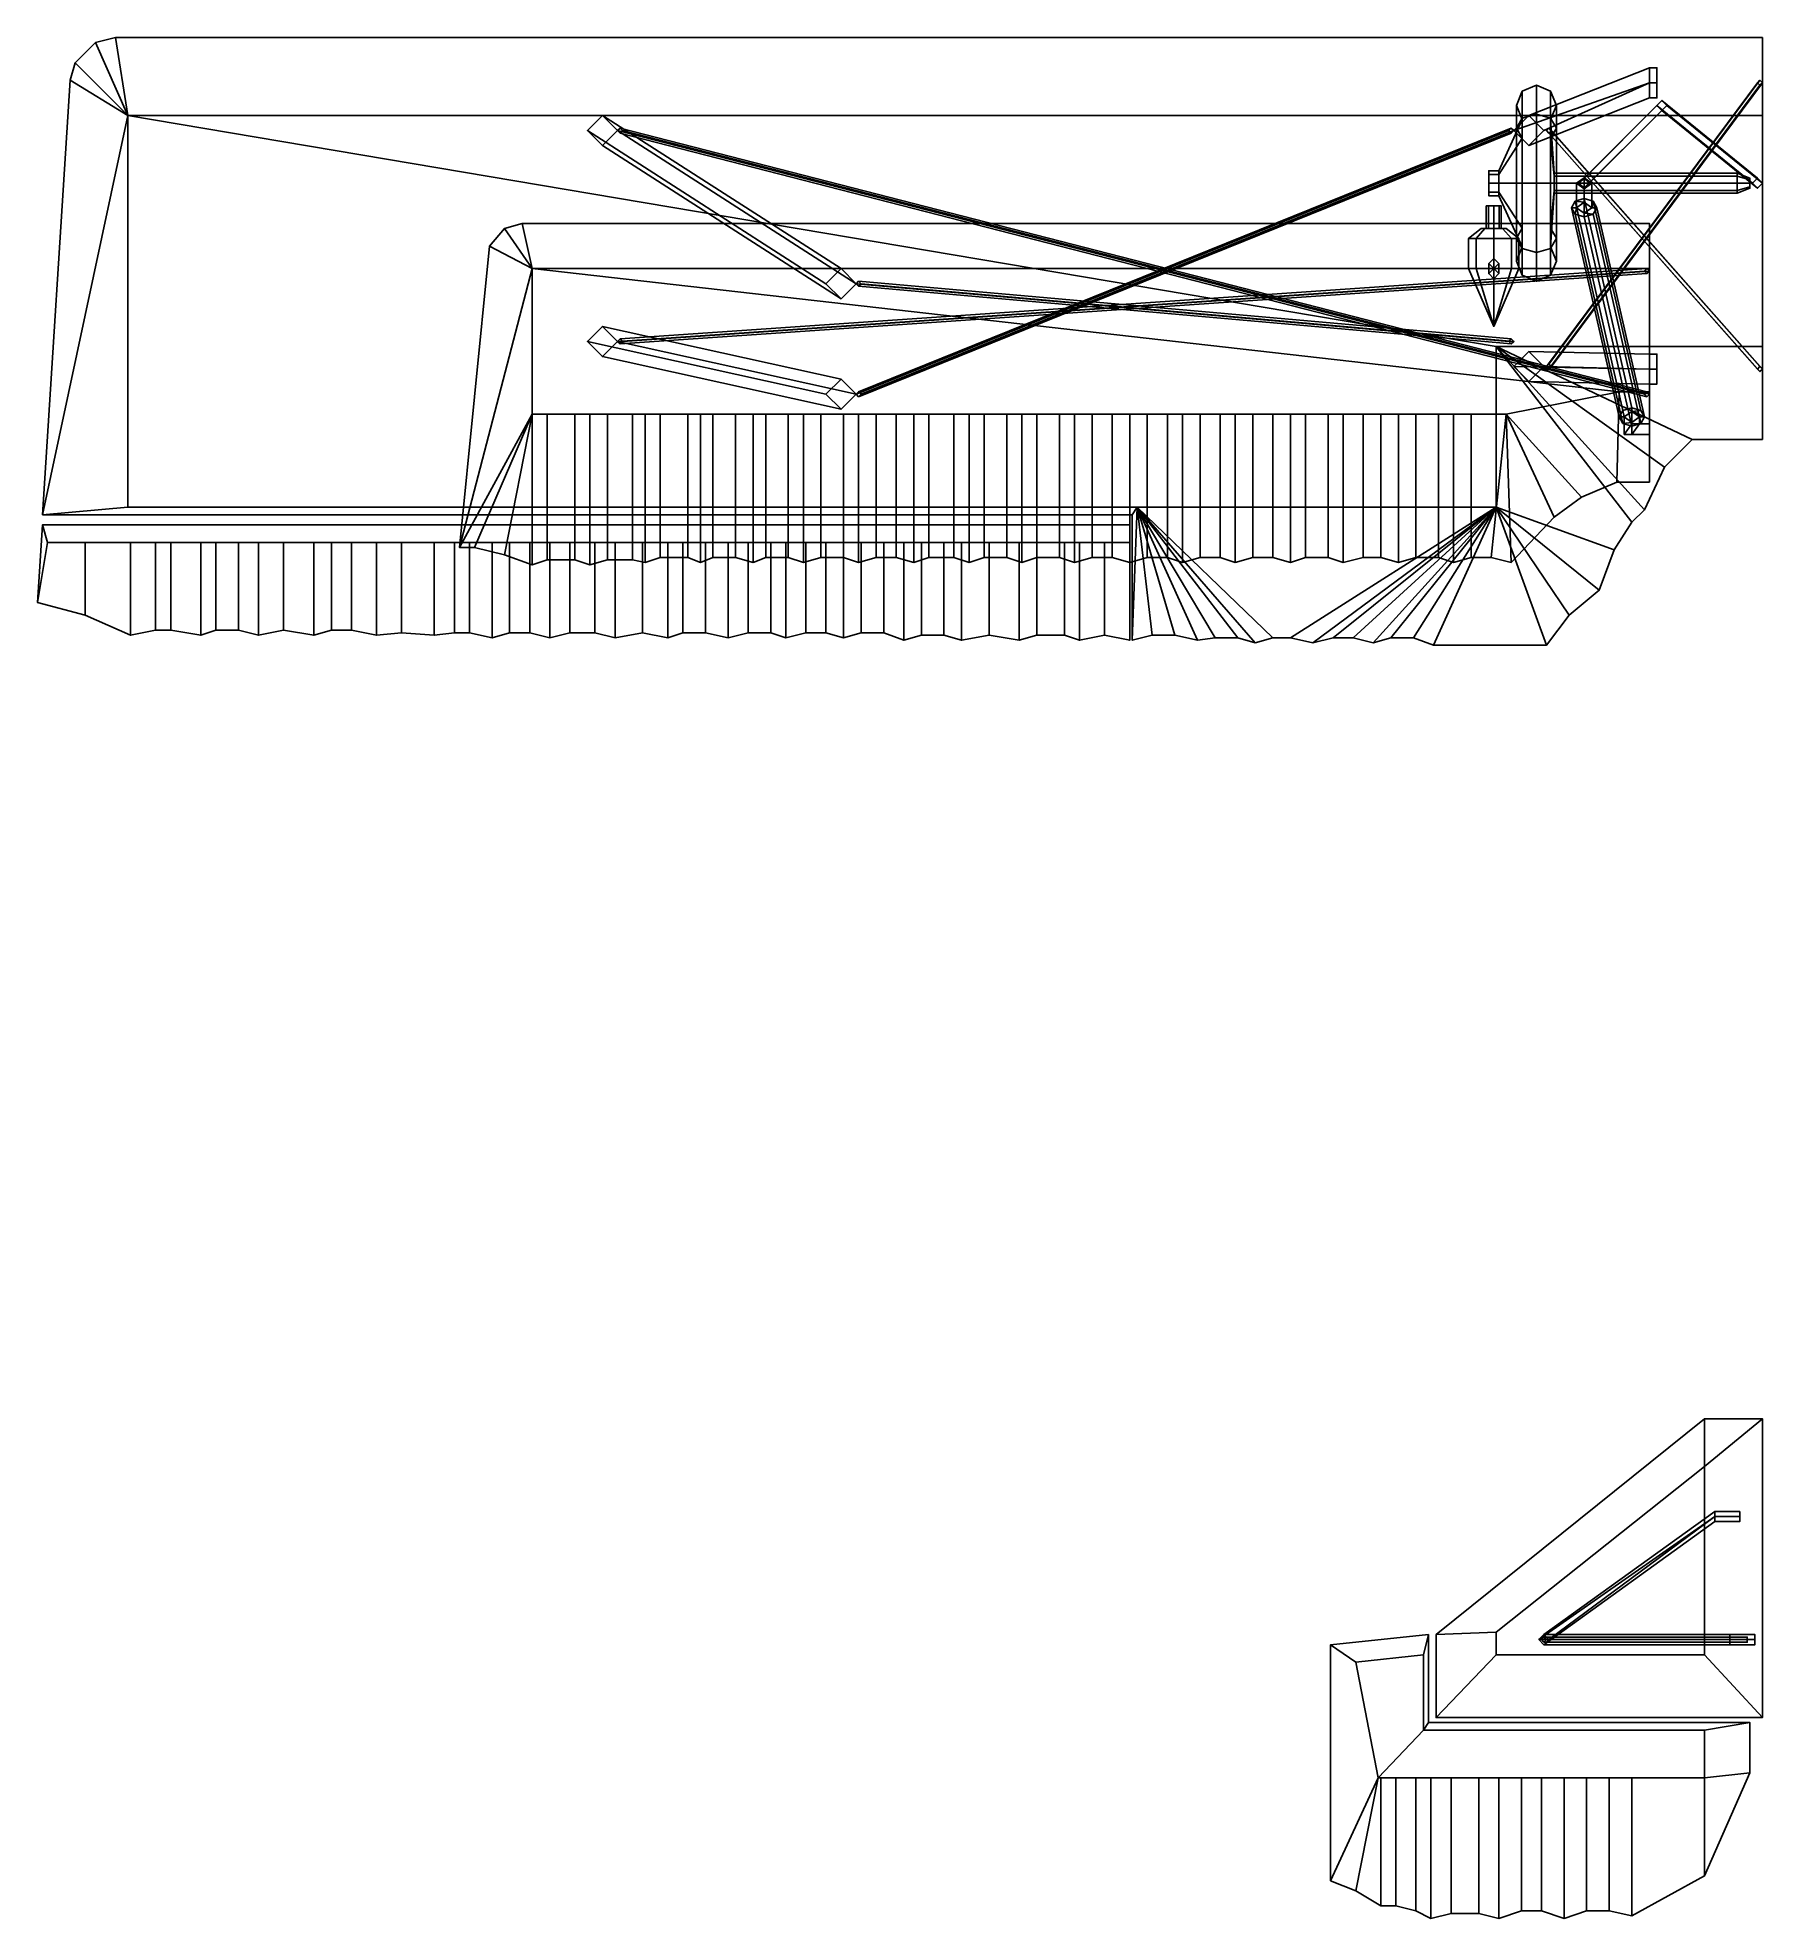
# Model space of a CAD drawing. Extents: x -6.87 to 0, y -4.4 to 3.09.
import ezdxf

# ---------------------------------------------------------------- set-up
doc = ezdxf.new("R2010")
doc.units = 0
doc.layers.add('W1', color=5, linetype='CONTINUOUS')

msp = doc.modelspace()

# ---------------------------------------------------------------- linework, layer by layer
at = {"layer": 'W1'}
for points in [[(-6.64, 3.07, 1.63), (-6.56, 3.09, 1.63), (-6.51, 2.78, 1.43)], [(-6.51, 2.78, 1.83), (-6.56, 3.09, 1.63), (-6.64, 3.07, 1.63)], [(-6.56, 3.09, 1.63), (0, 3.09, 1.63), (0, 2.78, 1.43), (-6.51, 2.78, 1.43)], [(-6.51, 2.78, 1.83), (0, 2.78, 1.83), (0, 3.09, 1.63), (-6.56, 3.09, 1.63)], [(-6.72, 2.99, 1.63), (-6.64, 3.07, 1.63), (-6.51, 2.78, 1.43)], [(-6.51, 2.78, 1.83), (-6.64, 3.07, 1.63), (-6.72, 2.99, 1.63)], [(-6.74, 2.92, 1.63), (-6.72, 2.99, 1.63), (-6.51, 2.78, 1.43)], [(-6.51, 2.78, 1.83), (-6.72, 2.99, 1.63), (-6.74, 2.92, 1.63)], [(-0.45, 2.97, 0.55), (-0.45, 2.91, 0.49), (-0.99, 2.72, 1.43), (-0.93, 2.78, 1.43)], [(-0.45, 2.91, 0.61), (-0.45, 2.97, 0.55), (-0.93, 2.78, 1.43), (-0.87, 2.72, 1.43)], [(-0.42, 2.91, 0.61), (-0.42, 2.97, 0.55), (-0.45, 2.97, 0.55), (-0.45, 2.91, 0.61)], [(-0.42, 2.97, 0.55), (-0.42, 2.91, 0.49), (-0.45, 2.91, 0.49), (-0.45, 2.97, 0.55)], [(-6.85, 1.19, 1.63), (-6.74, 2.92, 1.63), (-6.51, 2.78, 1.43)], [(-6.51, 2.78, 1.83), (-6.74, 2.92, 1.63), (-6.85, 1.19, 1.63)], [(-0.45, 2.91, 0.49), (-0.45, 2.85, 0.55), (-0.93, 2.66, 1.43), (-0.99, 2.72, 1.43)], [(-0.9566, 2.7692, -1.6192), (-0.98, 2.7292, -1.5792), (-0.98, 2.82, -1.36), (-0.9566, 2.8766, -1.36)], [(-0.9566, 2.8766, -1.36), (-0.98, 2.82, -1.36), (-0.98, 2.7292, -1.1408), (-0.9566, 2.7692, -1.1008)], [(-0.9, 2.7858, -1.6358), (-0.9566, 2.7692, -1.6192), (-0.9566, 2.8766, -1.36), (-0.9, 2.9, -1.36)], [(-0.9, 2.9, -1.36), (-0.9566, 2.8766, -1.36), (-0.9566, 2.7692, -1.1008), (-0.9, 2.7858, -1.0842)], [(-0.45, 2.85, 0.55), (-0.45, 2.91, 0.61), (-0.87, 2.72, 1.43), (-0.93, 2.66, 1.43)], [(-0.8434, 2.7692, -1.6192), (-0.9, 2.7858, -1.6358), (-0.9, 2.9, -1.36), (-0.8434, 2.8766, -1.36)], [(-0.8434, 2.8766, -1.36), (-0.9, 2.9, -1.36), (-0.9, 2.7858, -1.0842), (-0.8434, 2.7692, -1.1008)], [(-0.01, 2.92, 0.97), (-0.02, 2.91, 0.97), (-0.86, 1.78, 1.43), (-0.85, 1.79, 1.43)], [(-0.02, 2.91, 0.97), (-0.01, 2.9, 0.97), (-0.85, 1.77, 1.43), (-0.86, 1.78, 1.43)], [(0, 2.91, 0.97), (-0.01, 2.92, 0.97), (-0.85, 1.79, 1.43), (-0.84, 1.78, 1.43)], [(-0.01, 2.9, 0.97), (0, 2.91, 0.97), (-0.84, 1.78, 1.43), (-0.85, 1.77, 1.43)], [(-0.82, 2.7292, -1.5792), (-0.8434, 2.7692, -1.6192), (-0.8434, 2.8766, -1.36), (-0.82, 2.82, -1.36)], [(-0.82, 2.82, -1.36), (-0.8434, 2.8766, -1.36), (-0.8434, 2.7692, -1.1008), (-0.82, 2.7292, -1.1408)], [(-0.42, 2.91, 0.49), (-0.42, 2.85, 0.55), (-0.45, 2.85, 0.55), (-0.45, 2.91, 0.49)], [(-0.42, 2.85, 0.55), (-0.42, 2.91, 0.61), (-0.45, 2.91, 0.61), (-0.45, 2.85, 0.55)], [(-6.85, 1.19, 1.63), (-6.51, 2.78, 1.43), (-6.51, 1.22, 1.43)], [(-6.51, 1.22, 1.83), (-6.51, 2.78, 1.83), (-6.85, 1.19, 1.63)], [(-6.51, 2.78, 1.43), (-1.06, 1.86, 1.43), (-1.06, 1.22, 1.43), (-6.51, 1.22, 1.43)], [(-6.51, 1.22, 1.83), (-1.06, 1.22, 1.83), (-1.06, 1.86, 1.83), (-6.51, 2.78, 1.83)], [(-1.06, 1.86, 1.83), (0, 1.86, 1.83), (0, 2.78, 1.83), (-6.51, 2.78, 1.83)], [(-6.51, 2.78, 1.43), (0, 2.78, 1.43), (0, 1.86, 1.43), (-1.06, 1.86, 1.43)], [(-3.67, 2.17, -0.11), (-3.73, 2.11, -0.11), (-4.68, 2.72, 1.43), (-4.62, 2.78, 1.43)], [(-3.61, 2.11, -0.11), (-3.67, 2.17, -0.11), (-4.62, 2.78, 1.43), (-4.56, 2.72, 1.43)], [(-0.98, 2.7292, -1.5792), (-0.9566, 2.6892, -1.5392), (-0.9566, 2.7634, -1.36), (-0.98, 2.82, -1.36)], [(-0.98, 2.82, -1.36), (-0.9566, 2.7634, -1.36), (-0.9566, 2.6892, -1.1808), (-0.98, 2.7292, -1.1408)], [(-0.9, 2.51, -1.75), (-0.9566, 2.51, -1.7266), (-0.9566, 2.7692, -1.6192), (-0.9, 2.7858, -1.6358)], [(-0.9, 2.7858, -1.0842), (-0.9566, 2.7692, -1.1008), (-0.9566, 2.51, -0.9934), (-0.9, 2.51, -0.97)], [(-0.8434, 2.51, -1.7266), (-0.9, 2.51, -1.75), (-0.9, 2.7858, -1.6358), (-0.8434, 2.7692, -1.6192)], [(-0.8434, 2.7692, -1.1008), (-0.9, 2.7858, -1.0842), (-0.9, 2.51, -0.97), (-0.8434, 2.51, -0.9934)], [(-0.8434, 2.6892, -1.5392), (-0.82, 2.7292, -1.5792), (-0.82, 2.82, -1.36), (-0.8434, 2.7634, -1.36)], [(-0.8434, 2.7634, -1.36), (-0.82, 2.82, -1.36), (-0.82, 2.7292, -1.1408), (-0.8434, 2.6892, -1.1808)], [(-0.71, 2.5288, -1.3668), (-0.73, 2.51, -1.36), (-0.42, 2.82, -0.5083), (-0.4, 2.84, -0.5118)], [(-0.73, 2.51, -1.36), (-0.71, 2.4912, -1.3532), (-0.4, 2.8, -0.5048), (-0.42, 2.82, -0.5083)], [(-0.69, 2.51, -1.36), (-0.71, 2.5288, -1.3668), (-0.4, 2.84, -0.5118), (-0.38, 2.82, -0.5083)], [(-0.71, 2.4912, -1.3532), (-0.69, 2.51, -1.36), (-0.38, 2.82, -0.5083), (-0.4, 2.8, -0.5048)], [(-0.4, 2.84, -0.5118), (-0.42, 2.82, -0.5083), (-0.42, 2.82, -0.36), (-0.4, 2.84, -0.36)], [(-0.02, 2.53, -1.29), (-0.04, 2.51, -1.29), (-0.42, 2.82, -0.5083), (-0.4, 2.84, -0.5118)], [(-0.42, 2.82, -0.5083), (-0.4, 2.8, -0.5048), (-0.4, 2.8, -0.36), (-0.42, 2.82, -0.36)], [(-0.04, 2.51, -1.29), (-0.02, 2.49, -1.29), (-0.4, 2.8, -0.5048), (-0.42, 2.82, -0.5083)], [(-0.38, 2.82, -0.5083), (-0.4, 2.84, -0.5118), (-0.4, 2.84, -0.36), (-0.38, 2.82, -0.36)], [(0, 2.51, -1.29), (-0.02, 2.53, -1.29), (-0.4, 2.84, -0.5118), (-0.38, 2.82, -0.5083)], [(-0.4, 2.8, -0.5048), (-0.38, 2.82, -0.5083), (-0.38, 2.82, -0.36), (-0.4, 2.8, -0.36)], [(-0.02, 2.49, -1.29), (0, 2.51, -1.29), (-0.38, 2.82, -0.5083), (-0.4, 2.8, -0.5048)], [(-3.73, 2.11, -0.11), (-3.67, 2.05, -0.11), (-4.62, 2.66, 1.43), (-4.68, 2.72, 1.43)], [(-3.67, 2.05, -0.11), (-3.61, 2.11, -0.11), (-4.56, 2.72, 1.43), (-4.62, 2.66, 1.43)], [(-0.46, 1.68, -0.11), (-0.47, 1.67, -0.11), (-4.56, 2.72, 1.43), (-4.55, 2.73, 1.43)], [(-0.47, 1.67, -0.11), (-0.46, 1.66, -0.11), (-4.55, 2.71, 1.43), (-4.56, 2.72, 1.43)], [(-0.45, 1.67, -0.11), (-0.46, 1.68, -0.11), (-4.55, 2.73, 1.43), (-4.54, 2.72, 1.43)], [(-0.46, 1.66, -0.11), (-0.45, 1.67, -0.11), (-4.54, 2.72, 1.43), (-4.55, 2.71, 1.43)], [(-3.6, 1.68, -0.11), (-3.61, 1.67, -0.11), (-1.01, 2.72, 1.43), (-1, 2.73, 1.43)], [(-3.61, 1.67, -0.11), (-3.6, 1.66, -0.11), (-1, 2.71, 1.43), (-1.01, 2.72, 1.43)], [(-3.59, 1.67, -0.11), (-3.6, 1.68, -0.11), (-1, 2.73, 1.43), (-0.99, 2.72, 1.43)], [(-3.6, 1.66, -0.11), (-3.59, 1.67, -0.11), (-0.99, 2.72, 1.43), (-1, 2.71, 1.43)], [(-0.9566, 2.6892, -1.1808), (-0.9566, 2.7634, -1.36), (-1.05, 2.56, -1.36), (-1.05, 2.5454, -1.3246)], [(-0.9566, 2.7634, -1.36), (-0.9566, 2.6892, -1.5392), (-1.05, 2.5454, -1.3954), (-1.05, 2.56, -1.36)], [(-0.9566, 2.51, -1.7266), (-0.98, 2.51, -1.67), (-0.98, 2.7292, -1.5792), (-0.9566, 2.7692, -1.6192)], [(-0.9566, 2.7692, -1.1008), (-0.98, 2.7292, -1.1408), (-0.98, 2.51, -1.05), (-0.9566, 2.51, -0.9934)], [(-0.98, 2.51, -1.67), (-0.9566, 2.51, -1.6134), (-0.9566, 2.6892, -1.5392), (-0.98, 2.7292, -1.5792)], [(-0.98, 2.7292, -1.1408), (-0.9566, 2.6892, -1.1808), (-0.9566, 2.51, -1.1066), (-0.98, 2.51, -1.05)], [(-0.01, 1.78, 0.97), (-0.02, 1.77, 0.97), (-0.86, 2.72, 1.43), (-0.85, 2.73, 1.43)], [(-0.02, 1.77, 0.97), (-0.01, 1.76, 0.97), (-0.85, 2.71, 1.43), (-0.86, 2.72, 1.43)], [(0, 1.77, 0.97), (-0.01, 1.78, 0.97), (-0.85, 2.73, 1.43), (-0.84, 2.72, 1.43)], [(-0.01, 1.76, 0.97), (0, 1.77, 0.97), (-0.84, 2.72, 1.43), (-0.85, 2.71, 1.43)], [(-0.82, 2.51, -1.67), (-0.8434, 2.51, -1.7266), (-0.8434, 2.7692, -1.6192), (-0.82, 2.7292, -1.5792)], [(-0.82, 2.7292, -1.1408), (-0.8434, 2.7692, -1.1008), (-0.8434, 2.51, -0.9934), (-0.82, 2.51, -1.05)], [(-0.83, 2.55, -1.36), (-0.8434, 2.7634, -1.36), (-0.8434, 2.6892, -1.1808), (-0.83, 2.5383, -1.3317)], [(-0.83, 2.5383, -1.3883), (-0.8434, 2.6892, -1.5392), (-0.8434, 2.7634, -1.36), (-0.83, 2.55, -1.36)], [(-0.8434, 2.51, -1.6134), (-0.82, 2.51, -1.67), (-0.82, 2.7292, -1.5792), (-0.8434, 2.6892, -1.5392)], [(-0.8434, 2.6892, -1.1808), (-0.82, 2.7292, -1.1408), (-0.82, 2.51, -1.05), (-0.8434, 2.51, -1.1066)], [(-0.9566, 2.51, -1.1066), (-0.9566, 2.6892, -1.1808), (-1.05, 2.5454, -1.3246), (-1.05, 2.51, -1.31)], [(-0.9566, 2.6892, -1.5392), (-0.9566, 2.51, -1.6134), (-1.05, 2.51, -1.41), (-1.05, 2.5454, -1.3954)], [(-0.83, 2.5383, -1.3317), (-0.8434, 2.6892, -1.1808), (-0.8434, 2.51, -1.1066), (-0.83, 2.51, -1.32)], [(-0.83, 2.51, -1.4), (-0.8434, 2.51, -1.6134), (-0.8434, 2.6892, -1.5392), (-0.83, 2.5383, -1.3883)], [(-1.05, 2.5454, -1.3246), (-1.05, 2.56, -1.36), (-1.09, 2.56, -1.36), (-1.09, 2.5454, -1.3246)], [(-1.05, 2.56, -1.36), (-1.05, 2.5454, -1.3954), (-1.09, 2.5454, -1.3954), (-1.09, 2.56, -1.36)], [(-1.09, 2.51, -1.31), (-1.09, 2.5454, -1.3246), (-1.09, 2.56, -1.36), (-1.09, 2.4746, -1.3246)], [(-1.09, 2.4746, -1.3246), (-1.09, 2.56, -1.36), (-1.09, 2.5454, -1.3954), (-1.09, 2.46, -1.36)], [(-0.1, 2.5383, -1.3317), (-0.1, 2.55, -1.36), (-0.83, 2.55, -1.36), (-0.83, 2.5383, -1.3317)], [(-0.1, 2.55, -1.36), (-0.1, 2.5383, -1.3883), (-0.83, 2.5383, -1.3883), (-0.83, 2.55, -1.36)], [(-0.1, 2.5383, -1.3883), (-0.1, 2.55, -1.36), (-0.05, 2.53, -1.36), (-0.05, 2.5241, -1.3741)], [(-0.1, 2.55, -1.36), (-0.1, 2.5383, -1.3317), (-0.05, 2.5241, -1.3459), (-0.05, 2.53, -1.36)], [(-1.05, 2.51, -1.31), (-1.05, 2.5454, -1.3246), (-1.09, 2.5454, -1.3246), (-1.09, 2.51, -1.31)], [(-1.05, 2.5454, -1.3954), (-1.05, 2.51, -1.41), (-1.09, 2.51, -1.41), (-1.09, 2.5454, -1.3954)], [(-1.09, 2.46, -1.36), (-1.09, 2.5454, -1.3954), (-1.09, 2.51, -1.41), (-1.09, 2.4746, -1.3954)], [(-1.05, 2.4746, -1.3246), (-1.05, 2.51, -1.31), (-1.09, 2.51, -1.31), (-1.09, 2.4746, -1.3246)], [(-1.05, 2.51, -1.41), (-1.05, 2.4746, -1.3954), (-1.09, 2.4746, -1.3954), (-1.09, 2.51, -1.41)], [(-1.05, 2.46, -1.36), (-1.05, 2.4746, -1.3246), (-1.09, 2.4746, -1.3246), (-1.09, 2.46, -1.36)], [(-1.05, 2.4746, -1.3954), (-1.05, 2.46, -1.36), (-1.09, 2.46, -1.36), (-1.09, 2.4746, -1.3954)], [(-0.9566, 2.51, -1.6134), (-0.9566, 2.3308, -1.5392), (-1.05, 2.4746, -1.3954), (-1.05, 2.51, -1.41)], [(-0.9566, 2.3308, -1.1808), (-0.9566, 2.51, -1.1066), (-1.05, 2.51, -1.31), (-1.05, 2.4746, -1.3246)], [(-0.9566, 2.3308, -1.5392), (-0.9566, 2.2566, -1.36), (-1.05, 2.46, -1.36), (-1.05, 2.4746, -1.3954)], [(-0.9566, 2.2566, -1.36), (-0.9566, 2.3308, -1.1808), (-1.05, 2.4746, -1.3246), (-1.05, 2.46, -1.36)], [(-0.98, 2.2908, -1.5792), (-0.9566, 2.3308, -1.5392), (-0.9566, 2.51, -1.6134), (-0.98, 2.51, -1.67)], [(-0.9566, 2.2508, -1.6192), (-0.98, 2.2908, -1.5792), (-0.98, 2.51, -1.67), (-0.9566, 2.51, -1.7266)], [(-0.98, 2.51, -1.05), (-0.9566, 2.51, -1.1066), (-0.9566, 2.3308, -1.1808), (-0.98, 2.2908, -1.1408)], [(-0.9566, 2.51, -0.9934), (-0.98, 2.51, -1.05), (-0.98, 2.2908, -1.1408), (-0.9566, 2.2508, -1.1008)], [(-0.9, 2.2342, -1.6358), (-0.9566, 2.2508, -1.6192), (-0.9566, 2.51, -1.7266), (-0.9, 2.51, -1.75)], [(-0.9, 2.51, -0.97), (-0.9566, 2.51, -0.9934), (-0.9566, 2.2508, -1.1008), (-0.9, 2.2342, -1.0842)], [(-0.8434, 2.2508, -1.6192), (-0.9, 2.2342, -1.6358), (-0.9, 2.51, -1.75), (-0.8434, 2.51, -1.7266)], [(-0.8434, 2.51, -0.9934), (-0.9, 2.51, -0.97), (-0.9, 2.2342, -1.0842), (-0.8434, 2.2508, -1.1008)], [(-0.8434, 2.3308, -1.5392), (-0.82, 2.2908, -1.5792), (-0.82, 2.51, -1.67), (-0.8434, 2.51, -1.6134)], [(-0.82, 2.2908, -1.5792), (-0.8434, 2.2508, -1.6192), (-0.8434, 2.51, -1.7266), (-0.82, 2.51, -1.67)], [(-0.8434, 2.51, -1.1066), (-0.82, 2.51, -1.05), (-0.82, 2.2908, -1.1408), (-0.8434, 2.3308, -1.1808)], [(-0.82, 2.51, -1.05), (-0.8434, 2.51, -0.9934), (-0.8434, 2.2508, -1.1008), (-0.82, 2.2908, -1.1408)], [(-0.83, 2.51, -1.32), (-0.8434, 2.51, -1.1066), (-0.8434, 2.3308, -1.1808), (-0.83, 2.4817, -1.3317)], [(-0.83, 2.4817, -1.3883), (-0.8434, 2.3308, -1.5392), (-0.8434, 2.51, -1.6134), (-0.83, 2.51, -1.4)], [(-0.83, 2.4817, -1.3317), (-0.8434, 2.3308, -1.1808), (-0.8434, 2.2566, -1.36), (-0.83, 2.47, -1.36)], [(-0.83, 2.47, -1.36), (-0.8434, 2.2566, -1.36), (-0.8434, 2.3308, -1.5392), (-0.83, 2.4817, -1.3883)], [(-0.1, 2.51, -1.32), (-0.1, 2.5383, -1.3317), (-0.83, 2.5383, -1.3317), (-0.83, 2.51, -1.32)], [(-0.1, 2.5383, -1.3883), (-0.1, 2.51, -1.4), (-0.83, 2.51, -1.4), (-0.83, 2.5383, -1.3883)], [(-0.1, 2.4817, -1.3317), (-0.1, 2.51, -1.32), (-0.83, 2.51, -1.32), (-0.83, 2.4817, -1.3317)], [(-0.1, 2.51, -1.4), (-0.1, 2.4817, -1.3883), (-0.83, 2.4817, -1.3883), (-0.83, 2.51, -1.4)], [(-0.1, 2.47, -1.36), (-0.1, 2.4817, -1.3317), (-0.83, 2.4817, -1.3317), (-0.83, 2.47, -1.36)], [(-0.1, 2.4817, -1.3883), (-0.1, 2.47, -1.36), (-0.83, 2.47, -1.36), (-0.83, 2.4817, -1.3883)], [(-0.71, 2.5316, -1.3392), (-0.74, 2.51, -1.36), (-0.74, 2.4127, -1.2593), (-0.71, 2.4343, -1.2385)], [(-0.74, 2.51, -1.36), (-0.71, 2.4884, -1.3808), (-0.71, 2.3912, -1.2801), (-0.74, 2.4127, -1.2593)], [(-0.68, 2.51, -1.36), (-0.71, 2.5316, -1.3392), (-0.71, 2.4343, -1.2385), (-0.68, 2.4127, -1.2593)], [(-0.71, 2.4884, -1.3808), (-0.68, 2.51, -1.36), (-0.68, 2.4127, -1.2593), (-0.71, 2.3912, -1.2801)], [(-0.1, 2.51, -1.4), (-0.1, 2.5383, -1.3883), (-0.05, 2.5241, -1.3741), (-0.05, 2.51, -1.38)], [(-0.1, 2.5383, -1.3317), (-0.1, 2.51, -1.32), (-0.05, 2.51, -1.34), (-0.05, 2.5241, -1.3459)], [(-0.1, 2.4817, -1.3883), (-0.1, 2.51, -1.4), (-0.05, 2.51, -1.38), (-0.05, 2.4959, -1.3741)], [(-0.1, 2.51, -1.32), (-0.1, 2.4817, -1.3317), (-0.05, 2.4959, -1.3459), (-0.05, 2.51, -1.34)], [(-0.1, 2.47, -1.36), (-0.1, 2.4817, -1.3883), (-0.05, 2.4959, -1.3741), (-0.05, 2.49, -1.36)], [(-0.1, 2.4817, -1.3317), (-0.1, 2.47, -1.36), (-0.05, 2.49, -1.36), (-0.05, 2.4959, -1.3459)], [(-1.0912, 2.42, -0.5688), (-1.1, 2.42, -0.59), (-1.1, 2.33, -0.59), (-1.0912, 2.33, -0.5688)], [(-1.1, 2.42, -0.59), (-1.0912, 2.42, -0.6112), (-1.0912, 2.33, -0.6112), (-1.1, 2.33, -0.59)], [(-1.0488, 2.42, -0.5688), (-1.1, 2.42, -0.59), (-1.0912, 2.42, -0.5688), (-1.07, 2.42, -0.56)], [(-1.04, 2.42, -0.59), (-1.0912, 2.42, -0.6112), (-1.1, 2.42, -0.59), (-1.0488, 2.42, -0.5688)], [(-1.07, 2.42, -0.56), (-1.0912, 2.42, -0.5688), (-1.0912, 2.33, -0.5688), (-1.07, 2.33, -0.56)], [(-1.0912, 2.42, -0.6112), (-1.07, 2.42, -0.62), (-1.07, 2.33, -0.62), (-1.0912, 2.33, -0.6112)], [(-1.0488, 2.42, -0.6112), (-1.07, 2.42, -0.62), (-1.0912, 2.42, -0.6112), (-1.04, 2.42, -0.59)], [(-1.0488, 2.42, -0.5688), (-1.07, 2.42, -0.56), (-1.07, 2.33, -0.56), (-1.0488, 2.33, -0.5688)], [(-1.07, 2.42, -0.62), (-1.0488, 2.42, -0.6112), (-1.0488, 2.33, -0.6112), (-1.07, 2.33, -0.62)], [(-1.04, 2.42, -0.59), (-1.0488, 2.42, -0.5688), (-1.0488, 2.33, -0.5688), (-1.04, 2.33, -0.59)], [(-1.0488, 2.42, -0.6112), (-1.04, 2.42, -0.59), (-1.04, 2.33, -0.59), (-1.0488, 2.33, -0.6112)], [(-0.7454, 2.4382, -1.2347), (-0.76, 2.4127, -1.2593), (-0.57, 1.5792, -0.3961), (-0.5554, 1.6046, -0.3715)], [(-0.76, 2.4127, -1.2593), (-0.7454, 2.4382, -1.2347), (-0.71, 2.4343, -1.2385), (-0.74, 2.4127, -1.2593)], [(-0.76, 2.4127, -1.2593), (-0.7454, 2.3873, -1.2839), (-0.5554, 1.5537, -0.4206), (-0.57, 1.5792, -0.3961)], [(-0.7454, 2.3873, -1.2839), (-0.76, 2.4127, -1.2593), (-0.76, 2.4127, -1.2593), (-0.74, 2.4127, -1.2593)], [(-0.71, 2.4487, -1.2246), (-0.7454, 2.4382, -1.2347), (-0.5554, 1.6046, -0.3715), (-0.52, 1.6151, -0.3614)], [(-0.7454, 2.4382, -1.2347), (-0.71, 2.4487, -1.2246), (-0.71, 2.4487, -1.2246), (-0.71, 2.4343, -1.2385)], [(-0.71, 2.3768, -1.294), (-0.7454, 2.3873, -1.2839), (-0.74, 2.4127, -1.2593), (-0.71, 2.3912, -1.2801)], [(-0.6746, 2.4382, -1.2347), (-0.71, 2.4487, -1.2246), (-0.52, 1.6151, -0.3614), (-0.4846, 1.6046, -0.3715)], [(-0.71, 2.4487, -1.2246), (-0.6746, 2.4382, -1.2347), (-0.68, 2.4127, -1.2593), (-0.71, 2.4343, -1.2385)], [(-0.66, 2.4127, -1.2593), (-0.6746, 2.3873, -1.2839), (-0.71, 2.3912, -1.2801), (-0.68, 2.4127, -1.2593)], [(-0.6746, 2.4382, -1.2347), (-0.66, 2.4127, -1.2593), (-0.66, 2.4127, -1.2593), (-0.68, 2.4127, -1.2593)], [(-0.66, 2.4127, -1.2593), (-0.6746, 2.4382, -1.2347), (-0.4846, 1.6046, -0.3715), (-0.47, 1.5792, -0.3961)], [(-0.6746, 2.3873, -1.2839), (-0.66, 2.4127, -1.2593), (-0.47, 1.5792, -0.3961), (-0.4846, 1.5537, -0.4206)], [(-4.9, 2.17, -0.11), (-4.9, 2.17, -0.11), (-5.01, 2.33, -0.27), (-5.07, 2.26, -0.27)], [(-5.07, 2.26, -0.27), (-5.01, 2.33, -0.27), (-4.9, 2.17, -0.35)], [(-5.01, 2.33, -0.27), (-4.94, 2.35, -0.27), (-4.9, 2.17, -0.35)], [(-4.9, 2.17, -0.11), (-4.9, 2.17, -0.11), (-4.94, 2.35, -0.27), (-5.01, 2.33, -0.27)], [(-4.94, 2.35, -0.27), (-0.45, 2.35, -0.27), (-0.45, 2.17, -0.35), (-4.9, 2.17, -0.35)], [(-4.9, 2.17, -0.11), (-0.45, 2.17, -0.11), (-0.45, 2.35, -0.27), (-4.94, 2.35, -0.27)], [(-1.1407, 2.29, -0.6607), (-1.17, 2.29, -0.59), (-1.12, 2.33, -0.59), (-1.1054, 2.33, -0.6254)], [(-1.17, 2.29, -0.59), (-1.1407, 2.29, -0.5193), (-1.1054, 2.33, -0.5546), (-1.12, 2.33, -0.59)], [(-1.07, 2.29, -0.69), (-1.1407, 2.29, -0.6607), (-1.1054, 2.33, -0.6254), (-1.07, 2.33, -0.64)], [(-1.1407, 2.29, -0.5193), (-1.07, 2.29, -0.49), (-1.07, 2.33, -0.54), (-1.1054, 2.33, -0.5546)], [(-1.0912, 2.33, -0.5688), (-1.1, 2.33, -0.59), (-1.12, 2.33, -0.59), (-1.1054, 2.33, -0.5546)], [(-1.1, 2.33, -0.59), (-1.0912, 2.33, -0.6112), (-1.1054, 2.33, -0.6254), (-1.12, 2.33, -0.59)], [(-1.07, 2.33, -0.56), (-1.0912, 2.33, -0.5688), (-1.1054, 2.33, -0.5546), (-1.07, 2.33, -0.54)], [(-1.0912, 2.33, -0.6112), (-1.07, 2.33, -0.62), (-1.07, 2.33, -0.64), (-1.1054, 2.33, -0.6254)], [(-0.9993, 2.29, -0.6607), (-1.07, 2.29, -0.69), (-1.07, 2.33, -0.64), (-1.0346, 2.33, -0.6254)], [(-1.07, 2.29, -0.49), (-0.9993, 2.29, -0.5193), (-1.0346, 2.33, -0.5546), (-1.07, 2.33, -0.54)], [(-1.07, 2.33, -0.62), (-1.0488, 2.33, -0.6112), (-1.0346, 2.33, -0.6254), (-1.07, 2.33, -0.64)], [(-1.0488, 2.33, -0.5688), (-1.07, 2.33, -0.56), (-1.07, 2.33, -0.54), (-1.0346, 2.33, -0.5546)], [(-1.0488, 2.33, -0.6112), (-1.04, 2.33, -0.59), (-1.02, 2.33, -0.59), (-1.0346, 2.33, -0.6254)], [(-1.04, 2.33, -0.59), (-1.0488, 2.33, -0.5688), (-1.0346, 2.33, -0.5546), (-1.02, 2.33, -0.59)], [(-0.97, 2.29, -0.59), (-0.9993, 2.29, -0.6607), (-1.0346, 2.33, -0.6254), (-1.02, 2.33, -0.59)], [(-0.9993, 2.29, -0.5193), (-0.97, 2.29, -0.59), (-1.02, 2.33, -0.59), (-1.0346, 2.33, -0.5546)], [(-0.98, 2.2, -1.36), (-0.9566, 2.2566, -1.36), (-0.9566, 2.3308, -1.5392), (-0.98, 2.2908, -1.5792)], [(-0.98, 2.2908, -1.1408), (-0.9566, 2.3308, -1.1808), (-0.9566, 2.2566, -1.36), (-0.98, 2.2, -1.36)], [(-0.8434, 2.2566, -1.36), (-0.82, 2.2, -1.36), (-0.82, 2.2908, -1.5792), (-0.8434, 2.3308, -1.5392)], [(-0.8434, 2.3308, -1.1808), (-0.82, 2.2908, -1.1408), (-0.82, 2.2, -1.36), (-0.8434, 2.2566, -1.36)], [(-0.7454, 2.3873, -1.2839), (-0.71, 2.3768, -1.294), (-0.52, 1.5432, -0.4308), (-0.5554, 1.5537, -0.4206)], [(-0.6746, 2.3873, -1.2839), (-0.71, 2.3768, -1.294), (-0.71, 2.3768, -1.294), (-0.71, 2.3912, -1.2801)], [(-0.71, 2.3768, -1.294), (-0.6746, 2.3873, -1.2839), (-0.4846, 1.5537, -0.4206), (-0.52, 1.5432, -0.4308)], [(-5.19, 1.06, -0.27), (-5.07, 2.26, -0.27), (-4.9, 2.17, -0.35)], [(-4.9, 2.17, -0.11), (-4.9, 2.17, -0.11), (-5.07, 2.26, -0.27), (-5.19, 1.06, -0.27)], [(-1.1407, 2.29, -0.5193), (-1.17, 2.29, -0.59), (-1.17, 2.17, -0.59), (-1.1407, 2.17, -0.5193)], [(-1.17, 2.29, -0.59), (-1.1407, 2.29, -0.6607), (-1.1407, 2.17, -0.6607), (-1.17, 2.17, -0.59)], [(-1.07, 2.29, -0.49), (-1.1407, 2.29, -0.5193), (-1.1407, 2.17, -0.5193), (-1.07, 2.17, -0.49)], [(-1.1407, 2.29, -0.6607), (-1.07, 2.29, -0.69), (-1.07, 2.17, -0.69), (-1.1407, 2.17, -0.6607)], [(-0.9993, 2.29, -0.5193), (-1.07, 2.29, -0.49), (-1.07, 2.17, -0.49), (-0.9993, 2.17, -0.5193)], [(-1.07, 2.29, -0.69), (-0.9993, 2.29, -0.6607), (-0.9993, 2.17, -0.6607), (-1.07, 2.17, -0.69)], [(-0.97, 2.29, -0.59), (-0.9993, 2.29, -0.5193), (-0.9993, 2.17, -0.5193), (-0.97, 2.17, -0.59)], [(-0.9993, 2.29, -0.6607), (-0.97, 2.29, -0.59), (-0.97, 2.17, -0.59), (-0.9993, 2.17, -0.6607)], [(-0.9566, 2.1434, -1.36), (-0.98, 2.2, -1.36), (-0.98, 2.2908, -1.5792), (-0.9566, 2.2508, -1.6192)], [(-0.9566, 2.2508, -1.1008), (-0.98, 2.2908, -1.1408), (-0.98, 2.2, -1.36), (-0.9566, 2.1434, -1.36)], [(-0.9, 2.12, -1.36), (-0.9566, 2.1434, -1.36), (-0.9566, 2.2508, -1.6192), (-0.9, 2.2342, -1.6358)], [(-0.9, 2.2342, -1.0842), (-0.9566, 2.2508, -1.1008), (-0.9566, 2.1434, -1.36), (-0.9, 2.12, -1.36)], [(-0.8434, 2.1434, -1.36), (-0.9, 2.12, -1.36), (-0.9, 2.2342, -1.6358), (-0.8434, 2.2508, -1.6192)], [(-0.8434, 2.2508, -1.1008), (-0.9, 2.2342, -1.0842), (-0.9, 2.12, -1.36), (-0.8434, 2.1434, -1.36)], [(-0.82, 2.2, -1.36), (-0.8434, 2.1434, -1.36), (-0.8434, 2.2508, -1.6192), (-0.82, 2.2908, -1.5792)], [(-0.82, 2.2908, -1.1408), (-0.8434, 2.2508, -1.1008), (-0.8434, 2.1434, -1.36), (-0.82, 2.2, -1.36)], [(-1.07, 2.21, -0.49), (-1.09, 2.19, -0.51), (-1.09, 2.15, -0.35), (-1.07, 2.17, -0.35)], [(-1.09, 2.19, -0.51), (-1.07, 2.17, -0.49), (-1.07, 2.13, -0.35), (-1.09, 2.15, -0.35)], [(-1.05, 2.19, -0.51), (-1.07, 2.21, -0.49), (-1.07, 2.17, -0.35), (-1.05, 2.15, -0.35)], [(-1.07, 2.17, -0.49), (-1.05, 2.19, -0.51), (-1.05, 2.15, -0.35), (-1.07, 2.13, -0.35)], [(-4.9, 1.59, -0.11), (-4.9, 1.59, -0.11), (-4.9, 2.17, -0.11), (-5.19, 1.06, -0.27)], [(-5.19, 1.06, -0.27), (-4.9, 2.17, -0.35), (-4.9, 1.59, -0.35)], [(-4.9, 2.17, -0.35), (-0.45, 2.17, -0.35), (-0.45, 1.68, -0.35), (-0.57, 1.68, -0.35)], [(-0.57, 1.68, -0.11), (-0.45, 1.68, -0.11), (-0.45, 2.17, -0.11), (-4.9, 2.17, -0.11)], [(-4.9, 2.17, -0.35), (-0.57, 1.68, -0.35), (-1.02, 1.59, -0.35), (-4.9, 1.59, -0.35)], [(-4.9, 1.59, -0.11), (-1.02, 1.59, -0.11), (-0.57, 1.68, -0.11), (-4.9, 2.17, -0.11)], [(-0.46, 2.17, -0.11), (-0.47, 2.16, -0.11), (-4.56, 1.88, 1.43), (-4.55, 1.89, 1.43)], [(-0.47, 2.16, -0.11), (-0.46, 2.15, -0.11), (-4.55, 1.87, 1.43), (-4.56, 1.88, 1.43)], [(-0.45, 2.16, -0.11), (-0.46, 2.17, -0.11), (-4.55, 1.89, 1.43), (-4.54, 1.88, 1.43)], [(-0.46, 2.15, -0.11), (-0.45, 2.16, -0.11), (-4.54, 1.88, 1.43), (-4.55, 1.87, 1.43)], [(-3.6, 2.12, -0.11), (-3.61, 2.11, -0.11), (-1.01, 1.88, 1.43), (-1, 1.89, 1.43)], [(-3.61, 2.11, -0.11), (-3.6, 2.1, -0.11), (-1, 1.87, 1.43), (-1.01, 1.88, 1.43)], [(-3.59, 2.11, -0.11), (-3.6, 2.12, -0.11), (-1, 1.89, 1.43), (-0.99, 1.88, 1.43)], [(-3.6, 2.1, -0.11), (-3.59, 2.11, -0.11), (-0.99, 1.88, 1.43), (-1, 1.87, 1.43)], [(-1.1407, 2.17, -0.5193), (-1.17, 2.17, -0.59), (-1.07, 1.94, -0.59)], [(-1.17, 2.17, -0.59), (-1.1407, 2.17, -0.6607), (-1.07, 1.94, -0.59)], [(-1.07, 2.17, -0.49), (-1.1407, 2.17, -0.5193), (-1.07, 1.94, -0.59)], [(-1.1407, 2.17, -0.6607), (-1.07, 2.17, -0.69), (-1.07, 1.94, -0.59)], [(-0.97, 2.17, -0.59), (-0.9993, 2.17, -0.5193), (-1.07, 1.94, -0.59)], [(-0.9993, 2.17, -0.5193), (-1.07, 2.17, -0.49), (-1.07, 1.94, -0.59)], [(-1.07, 2.17, -0.69), (-0.9993, 2.17, -0.6607), (-1.07, 1.94, -0.59)], [(-0.9993, 2.17, -0.6607), (-0.97, 2.17, -0.59), (-1.07, 1.94, -0.59)], [(-3.67, 1.73, -0.11), (-3.73, 1.67, -0.11), (-4.68, 1.88, 1.43), (-4.62, 1.94, 1.43)], [(-3.73, 1.67, -0.11), (-3.67, 1.61, -0.11), (-4.62, 1.82, 1.43), (-4.68, 1.88, 1.43)], [(-3.61, 1.67, -0.11), (-3.67, 1.73, -0.11), (-4.62, 1.94, 1.43), (-4.56, 1.88, 1.43)], [(-3.67, 1.61, -0.11), (-3.61, 1.67, -0.11), (-4.56, 1.88, 1.43), (-4.62, 1.82, 1.43)], [(-1.06, 1.22, 1.43), (-1.06, 1.86, 1.43), (-0.52, 1.16, 1.63), (-0.59, 1.05, 1.63)], [(-0.59, 1.05, 1.63), (-0.52, 1.16, 1.63), (-1.06, 1.86, 1.83), (-1.06, 1.22, 1.83)], [(-0.52, 1.16, 1.63), (-0.47, 1.21, 1.63), (-1.06, 1.86, 1.83)], [(-1.06, 1.86, 1.43), (-1.06, 1.86, 1.43), (-0.47, 1.21, 1.63), (-0.52, 1.16, 1.63)], [(-1.06, 1.86, 1.43), (-1.06, 1.86, 1.43), (-0.39, 1.38, 1.63), (-0.47, 1.21, 1.63)], [(-0.47, 1.21, 1.63), (-0.39, 1.38, 1.63), (-1.06, 1.86, 1.83)], [(-0.39, 1.38, 1.63), (-0.28, 1.49, 1.63), (-1.06, 1.86, 1.83)], [(-1.06, 1.86, 1.43), (-1.06, 1.86, 1.43), (-0.28, 1.49, 1.63), (-0.39, 1.38, 1.63)], [(-1.06, 1.86, 1.43), (0, 1.86, 1.43), (0, 1.49, 1.63), (-0.28, 1.49, 1.63)], [(-0.28, 1.49, 1.63), (0, 1.49, 1.63), (0, 1.86, 1.83), (-1.06, 1.86, 1.83)], [(-0.45, 1.83, 0.55), (-0.45, 1.77, 0.49), (-0.99, 1.78, 1.43), (-0.93, 1.84, 1.43)], [(-0.45, 1.77, 0.61), (-0.45, 1.83, 0.55), (-0.93, 1.84, 1.43), (-0.87, 1.78, 1.43)], [(-0.42, 1.77, 0.61), (-0.42, 1.83, 0.55), (-0.45, 1.83, 0.55), (-0.45, 1.77, 0.61)], [(-0.42, 1.83, 0.55), (-0.42, 1.77, 0.49), (-0.45, 1.77, 0.49), (-0.45, 1.83, 0.55)], [(-0.45, 1.77, 0.49), (-0.45, 1.71, 0.55), (-0.93, 1.72, 1.43), (-0.99, 1.78, 1.43)], [(-0.45, 1.71, 0.55), (-0.45, 1.77, 0.61), (-0.87, 1.78, 1.43), (-0.93, 1.72, 1.43)], [(-0.42, 1.77, 0.49), (-0.42, 1.71, 0.55), (-0.45, 1.71, 0.55), (-0.45, 1.77, 0.49)], [(-0.42, 1.71, 0.55), (-0.42, 1.77, 0.61), (-0.45, 1.77, 0.61), (-0.45, 1.71, 0.55)], [(-1.02, 1.59, -0.35), (-0.57, 1.68, -0.35), (-0.58, 1.32, -0.27), (-0.72, 1.26, -0.27)], [(-0.72, 1.26, -0.27), (-0.58, 1.32, -0.27), (-0.57, 1.68, -0.11), (-1.02, 1.59, -0.11)], [(-0.57, 1.68, -0.35), (-0.45, 1.68, -0.35), (-0.45, 1.32, -0.27), (-0.58, 1.32, -0.27)], [(-0.58, 1.32, -0.27), (-0.45, 1.32, -0.27), (-0.45, 1.68, -0.11), (-0.57, 1.68, -0.11)], [(-5.19, 1.06, -0.27), (-5.13, 1.06, -0.27), (-4.9, 1.59, -0.11)], [(-4.9, 1.59, -0.35), (-4.9, 1.59, -0.35), (-5.13, 1.06, -0.27), (-5.19, 1.06, -0.27)], [(-4.9, 1.59, -0.35), (-4.9, 1.59, -0.35), (-5.01, 1.03, -0.27), (-5.13, 1.06, -0.27)], [(-5.13, 1.06, -0.27), (-5.01, 1.03, -0.27), (-4.9, 1.59, -0.11)], [(-5.01, 1.03, -0.27), (-4.9, 0.99, -0.27), (-4.9, 1.59, -0.11)], [(-4.9, 1.59, -0.35), (-4.9, 1.59, -0.35), (-4.9, 0.99, -0.27), (-5.01, 1.03, -0.27)], [(-4.9, 1.59, -0.35), (-4.84, 1.59, -0.35), (-4.84, 1.01, -0.27), (-4.9, 0.99, -0.27)], [(-4.9, 0.99, -0.27), (-4.84, 1.01, -0.27), (-4.84, 1.59, -0.11), (-4.9, 1.59, -0.11)], [(-4.84, 1.59, -0.35), (-4.73, 1.59, -0.35), (-4.73, 1.01, -0.27), (-4.84, 1.01, -0.27)], [(-4.84, 1.01, -0.27), (-4.73, 1.01, -0.27), (-4.73, 1.59, -0.11), (-4.84, 1.59, -0.11)], [(-4.73, 1.59, -0.35), (-4.67, 1.59, -0.35), (-4.67, 0.99, -0.27), (-4.73, 1.01, -0.27)], [(-4.73, 1.01, -0.27), (-4.67, 0.99, -0.27), (-4.67, 1.59, -0.11), (-4.73, 1.59, -0.11)], [(-4.67, 0.99, -0.27), (-4.6, 1.01, -0.27), (-4.6, 1.59, -0.11), (-4.67, 1.59, -0.11)], [(-4.67, 1.59, -0.35), (-4.6, 1.59, -0.35), (-4.6, 1.01, -0.27), (-4.67, 0.99, -0.27)], [(-4.6, 1.01, -0.27), (-4.5, 1.01, -0.27), (-4.5, 1.59, -0.11), (-4.6, 1.59, -0.11)], [(-4.6, 1.59, -0.35), (-4.5, 1.59, -0.35), (-4.5, 1.01, -0.27), (-4.6, 1.01, -0.27)], [(-4.5, 1.01, -0.27), (-4.45, 1, -0.27), (-4.45, 1.59, -0.11), (-4.5, 1.59, -0.11)], [(-4.5, 1.59, -0.35), (-4.45, 1.59, -0.35), (-4.45, 1, -0.27), (-4.5, 1.01, -0.27)], [(-4.45, 1.59, -0.35), (-4.39, 1.59, -0.35), (-4.39, 1.02, -0.27), (-4.45, 1, -0.27)], [(-4.45, 1, -0.27), (-4.39, 1.02, -0.27), (-4.39, 1.59, -0.11), (-4.45, 1.59, -0.11)], [(-4.39, 1.59, -0.35), (-4.28, 1.59, -0.35), (-4.28, 1.02, -0.27), (-4.39, 1.02, -0.27)], [(-4.39, 1.02, -0.27), (-4.28, 1.02, -0.27), (-4.28, 1.59, -0.11), (-4.39, 1.59, -0.11)], [(-4.28, 1.59, -0.35), (-4.23, 1.59, -0.35), (-4.23, 1, -0.27), (-4.28, 1.02, -0.27)], [(-4.28, 1.02, -0.27), (-4.23, 1, -0.27), (-4.23, 1.59, -0.11), (-4.28, 1.59, -0.11)], [(-4.23, 1, -0.27), (-4.18, 1.02, -0.27), (-4.18, 1.59, -0.11), (-4.23, 1.59, -0.11)], [(-4.23, 1.59, -0.35), (-4.18, 1.59, -0.35), (-4.18, 1.02, -0.27), (-4.23, 1, -0.27)], [(-4.18, 1.02, -0.27), (-4.09, 1.02, -0.27), (-4.09, 1.59, -0.11), (-4.18, 1.59, -0.11)], [(-4.18, 1.59, -0.35), (-4.09, 1.59, -0.35), (-4.09, 1.02, -0.27), (-4.18, 1.02, -0.27)], [(-4.09, 1.02, -0.27), (-4.02, 1, -0.27), (-4.02, 1.59, -0.11), (-4.09, 1.59, -0.11)], [(-4.09, 1.59, -0.35), (-4.02, 1.59, -0.35), (-4.02, 1, -0.27), (-4.09, 1.02, -0.27)], [(-4.02, 1.59, -0.35), (-3.97, 1.59, -0.35), (-3.97, 1.02, -0.27), (-4.02, 1, -0.27)], [(-4.02, 1, -0.27), (-3.97, 1.02, -0.27), (-3.97, 1.59, -0.11), (-4.02, 1.59, -0.11)], [(-3.97, 1.59, -0.35), (-3.88, 1.59, -0.35), (-3.88, 1.02, -0.27), (-3.97, 1.02, -0.27)], [(-3.97, 1.02, -0.27), (-3.88, 1.02, -0.27), (-3.88, 1.59, -0.11), (-3.97, 1.59, -0.11)], [(-3.88, 1.59, -0.35), (-3.82, 1.59, -0.35), (-3.82, 1, -0.27), (-3.88, 1.02, -0.27)], [(-3.88, 1.02, -0.27), (-3.82, 1, -0.27), (-3.82, 1.59, -0.11), (-3.88, 1.59, -0.11)], [(-3.82, 1, -0.27), (-3.75, 1.02, -0.27), (-3.75, 1.59, -0.11), (-3.82, 1.59, -0.11)], [(-3.82, 1.59, -0.35), (-3.75, 1.59, -0.35), (-3.75, 1.02, -0.27), (-3.82, 1, -0.27)], [(-3.75, 1.02, -0.27), (-3.66, 1.02, -0.27), (-3.66, 1.59, -0.11), (-3.75, 1.59, -0.11)], [(-3.75, 1.59, -0.35), (-3.66, 1.59, -0.35), (-3.66, 1.02, -0.27), (-3.75, 1.02, -0.27)], [(-3.66, 1.02, -0.27), (-3.6, 1, -0.27), (-3.6, 1.59, -0.11), (-3.66, 1.59, -0.11)], [(-3.66, 1.59, -0.35), (-3.6, 1.59, -0.35), (-3.6, 1, -0.27), (-3.66, 1.02, -0.27)], [(-3.6, 1.59, -0.35), (-3.53, 1.59, -0.35), (-3.53, 1.02, -0.27), (-3.6, 1, -0.27)], [(-3.6, 1, -0.27), (-3.53, 1.02, -0.27), (-3.53, 1.59, -0.11), (-3.6, 1.59, -0.11)], [(-3.53, 1.59, -0.35), (-3.45, 1.59, -0.35), (-3.45, 1.02, -0.27), (-3.53, 1.02, -0.27)], [(-3.53, 1.02, -0.27), (-3.45, 1.02, -0.27), (-3.45, 1.59, -0.11), (-3.53, 1.59, -0.11)], [(-3.45, 1.59, -0.35), (-3.38, 1.59, -0.35), (-3.38, 1, -0.27), (-3.45, 1.02, -0.27)], [(-3.45, 1.02, -0.27), (-3.38, 1, -0.27), (-3.38, 1.59, -0.11), (-3.45, 1.59, -0.11)], [(-3.38, 1, -0.27), (-3.32, 1.02, -0.27), (-3.32, 1.59, -0.11), (-3.38, 1.59, -0.11)], [(-3.38, 1.59, -0.35), (-3.32, 1.59, -0.35), (-3.32, 1.02, -0.27), (-3.38, 1, -0.27)], [(-3.32, 1.02, -0.27), (-3.22, 1.02, -0.27), (-3.22, 1.59, -0.11), (-3.32, 1.59, -0.11)], [(-3.32, 1.59, -0.35), (-3.22, 1.59, -0.35), (-3.22, 1.02, -0.27), (-3.32, 1.02, -0.27)], [(-3.22, 1.02, -0.27), (-3.16, 1, -0.27), (-3.16, 1.59, -0.11), (-3.22, 1.59, -0.11)], [(-3.22, 1.59, -0.35), (-3.16, 1.59, -0.35), (-3.16, 1, -0.27), (-3.22, 1.02, -0.27)], [(-3.16, 1.59, -0.35), (-3.1, 1.59, -0.35), (-3.1, 1.02, -0.27), (-3.16, 1, -0.27)], [(-3.16, 1, -0.27), (-3.1, 1.02, -0.27), (-3.1, 1.59, -0.11), (-3.16, 1.59, -0.11)], [(-3.1, 1.59, -0.35), (-3.01, 1.59, -0.35), (-3.01, 1.02, -0.27), (-3.1, 1.02, -0.27)], [(-3.1, 1.02, -0.27), (-3.01, 1.02, -0.27), (-3.01, 1.59, -0.11), (-3.1, 1.59, -0.11)], [(-3.01, 1.59, -0.35), (-2.95, 1.59, -0.35), (-2.95, 1, -0.27), (-3.01, 1.02, -0.27)], [(-3.01, 1.02, -0.27), (-2.95, 1, -0.27), (-2.95, 1.59, -0.11), (-3.01, 1.59, -0.11)], [(-2.95, 1, -0.27), (-2.89, 1.02, -0.27), (-2.89, 1.59, -0.11), (-2.95, 1.59, -0.11)], [(-2.95, 1.59, -0.35), (-2.89, 1.59, -0.35), (-2.89, 1.02, -0.27), (-2.95, 1, -0.27)], [(-2.89, 1.02, -0.27), (-2.8, 1.02, -0.27), (-2.8, 1.59, -0.11), (-2.89, 1.59, -0.11)], [(-2.89, 1.59, -0.35), (-2.8, 1.59, -0.35), (-2.8, 1.02, -0.27), (-2.89, 1.02, -0.27)], [(-2.8, 1.02, -0.27), (-2.74, 1, -0.27), (-2.74, 1.59, -0.11), (-2.8, 1.59, -0.11)], [(-2.8, 1.59, -0.35), (-2.74, 1.59, -0.35), (-2.74, 1, -0.27), (-2.8, 1.02, -0.27)], [(-2.74, 1.59, -0.35), (-2.67, 1.59, -0.35), (-2.67, 1.02, -0.27), (-2.74, 1, -0.27)], [(-2.74, 1, -0.27), (-2.67, 1.02, -0.27), (-2.67, 1.59, -0.11), (-2.74, 1.59, -0.11)], [(-2.67, 1.59, -0.35), (-2.59, 1.59, -0.35), (-2.59, 1.02, -0.27), (-2.67, 1.02, -0.27)], [(-2.67, 1.02, -0.27), (-2.59, 1.02, -0.27), (-2.59, 1.59, -0.11), (-2.67, 1.59, -0.11)], [(-2.59, 1.59, -0.35), (-2.52, 1.59, -0.35), (-2.52, 1, -0.27), (-2.59, 1.02, -0.27)], [(-2.59, 1.02, -0.27), (-2.52, 1, -0.27), (-2.52, 1.59, -0.11), (-2.59, 1.59, -0.11)], [(-2.52, 1, -0.27), (-2.45, 1.02, -0.27), (-2.45, 1.59, -0.11), (-2.52, 1.59, -0.11)], [(-2.52, 1.59, -0.35), (-2.45, 1.59, -0.35), (-2.45, 1.02, -0.27), (-2.52, 1, -0.27)], [(-2.45, 1.02, -0.27), (-2.37, 1.02, -0.27), (-2.37, 1.59, -0.11), (-2.45, 1.59, -0.11)], [(-2.45, 1.59, -0.35), (-2.37, 1.59, -0.35), (-2.37, 1.02, -0.27), (-2.45, 1.02, -0.27)], [(-2.37, 1.02, -0.27), (-2.31, 1, -0.27), (-2.31, 1.59, -0.11), (-2.37, 1.59, -0.11)], [(-2.37, 1.59, -0.35), (-2.31, 1.59, -0.35), (-2.31, 1, -0.27), (-2.37, 1.02, -0.27)], [(-2.31, 1.59, -0.35), (-2.24, 1.59, -0.35), (-2.24, 1.02, -0.27), (-2.31, 1, -0.27)], [(-2.31, 1, -0.27), (-2.24, 1.02, -0.27), (-2.24, 1.59, -0.11), (-2.31, 1.59, -0.11)], [(-2.24, 1.59, -0.35), (-2.16, 1.59, -0.35), (-2.16, 1.02, -0.27), (-2.24, 1.02, -0.27)], [(-2.24, 1.02, -0.27), (-2.16, 1.02, -0.27), (-2.16, 1.59, -0.11), (-2.24, 1.59, -0.11)], [(-2.16, 1.02, -0.27), (-2.1, 1, -0.27), (-2.1, 1.59, -0.11), (-2.16, 1.59, -0.11)], [(-2.16, 1.59, -0.35), (-2.1, 1.59, -0.35), (-2.1, 1, -0.27), (-2.16, 1.02, -0.27)], [(-2.1, 1, -0.27), (-2.03, 1.02, -0.27), (-2.03, 1.59, -0.11), (-2.1, 1.59, -0.11)], [(-2.1, 1.59, -0.35), (-2.03, 1.59, -0.35), (-2.03, 1.02, -0.27), (-2.1, 1, -0.27)], [(-2.03, 1.02, -0.27), (-1.95, 1.02, -0.27), (-1.95, 1.59, -0.11), (-2.03, 1.59, -0.11)], [(-2.03, 1.59, -0.35), (-1.95, 1.59, -0.35), (-1.95, 1.02, -0.27), (-2.03, 1.02, -0.27)], [(-1.95, 1.02, -0.27), (-1.88, 1, -0.27), (-1.88, 1.59, -0.11), (-1.95, 1.59, -0.11)], [(-1.95, 1.59, -0.35), (-1.88, 1.59, -0.35), (-1.88, 1, -0.27), (-1.95, 1.02, -0.27)], [(-1.88, 1.59, -0.35), (-1.82, 1.59, -0.35), (-1.82, 1.02, -0.27), (-1.88, 1, -0.27)], [(-1.88, 1, -0.27), (-1.82, 1.02, -0.27), (-1.82, 1.59, -0.11), (-1.88, 1.59, -0.11)], [(-1.82, 1.02, -0.27), (-1.73, 1.02, -0.27), (-1.73, 1.59, -0.11), (-1.82, 1.59, -0.11)], [(-1.82, 1.59, -0.35), (-1.73, 1.59, -0.35), (-1.73, 1.02, -0.27), (-1.82, 1.02, -0.27)], [(-1.73, 1.59, -0.35), (-1.67, 1.59, -0.35), (-1.67, 1, -0.27), (-1.73, 1.02, -0.27)], [(-1.73, 1.02, -0.27), (-1.67, 1, -0.27), (-1.67, 1.59, -0.11), (-1.73, 1.59, -0.11)], [(-1.67, 1, -0.27), (-1.59, 1.02, -0.27), (-1.59, 1.59, -0.11), (-1.67, 1.59, -0.11)], [(-1.67, 1.59, -0.35), (-1.59, 1.59, -0.35), (-1.59, 1.02, -0.27), (-1.67, 1, -0.27)], [(-1.59, 1.59, -0.35), (-1.52, 1.59, -0.35), (-1.52, 1.02, -0.27), (-1.59, 1.02, -0.27)], [(-1.59, 1.02, -0.27), (-1.52, 1.02, -0.27), (-1.52, 1.59, -0.11), (-1.59, 1.59, -0.11)], [(-1.52, 1.02, -0.27), (-1.45, 1, -0.27), (-1.45, 1.59, -0.11), (-1.52, 1.59, -0.11)], [(-1.52, 1.59, -0.35), (-1.45, 1.59, -0.35), (-1.45, 1, -0.27), (-1.52, 1.02, -0.27)], [(-1.45, 1, -0.27), (-1.38, 1.02, -0.27), (-1.38, 1.59, -0.11), (-1.45, 1.59, -0.11)], [(-1.45, 1.59, -0.35), (-1.38, 1.59, -0.35), (-1.38, 1.02, -0.27), (-1.45, 1, -0.27)], [(-1.38, 1.59, -0.35), (-1.29, 1.59, -0.35), (-1.29, 1.02, -0.27), (-1.38, 1.02, -0.27)], [(-1.38, 1.02, -0.27), (-1.29, 1.02, -0.27), (-1.29, 1.59, -0.11), (-1.38, 1.59, -0.11)], [(-1.29, 1.02, -0.27), (-1.23, 1, -0.27), (-1.23, 1.59, -0.11), (-1.29, 1.59, -0.11)], [(-1.29, 1.59, -0.35), (-1.23, 1.59, -0.35), (-1.23, 1, -0.27), (-1.29, 1.02, -0.27)], [(-1.23, 1.59, -0.35), (-1.16, 1.59, -0.35), (-1.16, 1.02, -0.27), (-1.23, 1, -0.27)], [(-1.23, 1, -0.27), (-1.16, 1.02, -0.27), (-1.16, 1.59, -0.11), (-1.23, 1.59, -0.11)], [(-1.16, 1.59, -0.35), (-1.02, 1.59, -0.35), (-1.08, 1.02, -0.27), (-1.16, 1.02, -0.27)], [(-1.16, 1.02, -0.27), (-1.08, 1.02, -0.27), (-1.02, 1.59, -0.11), (-1.16, 1.59, -0.11)], [(-1.02, 1.59, -0.35), (-1.02, 1.59, -0.35), (-1, 1, -0.27), (-1.08, 1.02, -0.27)], [(-1.08, 1.02, -0.27), (-1, 1, -0.27), (-1.02, 1.59, -0.11)], [(-1.02, 1.59, -0.35), (-1.02, 1.59, -0.35), (-0.72, 1.26, -0.27), (-0.83, 1.18, -0.27)], [(-0.83, 1.18, -0.27), (-0.72, 1.26, -0.27), (-1.02, 1.59, -0.11)], [(-1, 1, -0.27), (-0.83, 1.18, -0.27), (-1.02, 1.59, -0.11)], [(-1.02, 1.59, -0.35), (-1.02, 1.59, -0.35), (-0.83, 1.18, -0.27), (-1, 1, -0.27)], [(-0.5554, 1.6046, -0.3715), (-0.57, 1.5792, -0.3961), (-0.57, 1.5792, -0.3961), (-0.55, 1.5792, -0.3961)], [(-0.57, 1.5792, -0.3961), (-0.5554, 1.5537, -0.4206), (-0.52, 1.5576, -0.4169), (-0.55, 1.5792, -0.3961)], [(-0.52, 1.6151, -0.3614), (-0.5554, 1.6046, -0.3715), (-0.55, 1.5792, -0.3961), (-0.52, 1.6007, -0.3752)], [(-0.52, 1.6007, -0.3752), (-0.55, 1.5792, -0.3961), (-0.55, 1.5097, -0.3242), (-0.52, 1.5521, -0.3249)], [(-0.55, 1.5792, -0.3961), (-0.52, 1.5576, -0.4169), (-0.52, 1.509, -0.3666), (-0.55, 1.5097, -0.3242)], [(-0.4846, 1.6046, -0.3715), (-0.52, 1.6151, -0.3614), (-0.52, 1.6151, -0.3614), (-0.52, 1.6007, -0.3752)], [(-0.47, 1.5792, -0.3961), (-0.4846, 1.6046, -0.3715), (-0.52, 1.6007, -0.3752), (-0.49, 1.5792, -0.3961)], [(-0.49, 1.5792, -0.3961), (-0.52, 1.6007, -0.3752), (-0.52, 1.5521, -0.3249), (-0.49, 1.5514, -0.3673)], [(-0.52, 1.5576, -0.4169), (-0.49, 1.5792, -0.3961), (-0.49, 1.5514, -0.3673), (-0.52, 1.509, -0.3666)], [(-0.52, 1.5432, -0.4308), (-0.4846, 1.5537, -0.4206), (-0.49, 1.5792, -0.3961), (-0.52, 1.5576, -0.4169)], [(-0.4846, 1.5537, -0.4206), (-0.47, 1.5792, -0.3961), (-0.47, 1.5792, -0.3961), (-0.49, 1.5792, -0.3961)], [(-0.5554, 1.5537, -0.4206), (-0.52, 1.5432, -0.4308), (-0.52, 1.5432, -0.4308), (-0.52, 1.5576, -0.4169)], [(-0.45, 1.5097, -0.3242), (-0.45, 1.5521, -0.3249), (-0.52, 1.5521, -0.3249), (-0.55, 1.5097, -0.3242)], [(-0.45, 1.509, -0.3666), (-0.45, 1.5097, -0.3242), (-0.55, 1.5097, -0.3242), (-0.52, 1.509, -0.3666)], [(-0.45, 1.5521, -0.3249), (-0.45, 1.5514, -0.3673), (-0.49, 1.5514, -0.3673), (-0.52, 1.5521, -0.3249)], [(-0.45, 1.5514, -0.3673), (-0.45, 1.509, -0.3666), (-0.52, 1.509, -0.3666), (-0.49, 1.5514, -0.3673)], [(-6.51, 1.22, 1.43), (-2.49, 1.22, 1.43), (-2.51, 1.19, 1.63), (-6.85, 1.19, 1.63)], [(-6.85, 1.19, 1.63), (-2.51, 1.19, 1.63), (-2.49, 1.22, 1.83), (-6.51, 1.22, 1.83)], [(-2.49, 1.22, 1.43), (-2.43, 0.71, 1.63), (-2.43, 0.71, 1.63), (-2.51, 0.69, 1.63)], [(-2.49, 1.22, 1.43), (-2.51, 0.69, 1.63), (-2.51, 0.69, 1.63), (-2.51, 1.19, 1.63)], [(-2.51, 1.19, 1.63), (-2.51, 0.69, 1.63), (-2.51, 0.69, 1.63), (-2.49, 1.22, 1.83)], [(-2.49, 1.22, 1.83), (-2.51, 0.69, 1.63), (-2.51, 0.69, 1.63), (-2.43, 0.71, 1.63)], [(-2.49, 1.22, 1.43), (-1.06, 1.22, 1.43), (-1.88, 0.7, 1.63), (-1.95, 0.7, 1.63)], [(-2.49, 1.22, 1.43), (-2.34, 0.71, 1.63), (-2.34, 0.71, 1.63), (-2.43, 0.71, 1.63)], [(-2.49, 1.22, 1.43), (-2.25, 0.69, 1.63), (-2.25, 0.69, 1.63), (-2.34, 0.71, 1.63)], [(-2.49, 1.22, 1.43), (-2.18, 0.7, 1.63), (-2.18, 0.7, 1.63), (-2.25, 0.69, 1.63)], [(-2.49, 1.22, 1.43), (-2.09, 0.7, 1.63), (-2.09, 0.7, 1.63), (-2.18, 0.7, 1.63)], [(-2.49, 1.22, 1.43), (-2.02, 0.68, 1.63), (-2.02, 0.68, 1.63), (-2.09, 0.7, 1.63)], [(-2.49, 1.22, 1.43), (-1.95, 0.7, 1.63), (-1.95, 0.7, 1.63), (-2.02, 0.68, 1.63)], [(-1.95, 0.7, 1.63), (-1.88, 0.7, 1.63), (-1.06, 1.22, 1.83), (-2.49, 1.22, 1.83)], [(-2.49, 1.22, 1.83), (-2.43, 0.71, 1.63), (-2.43, 0.71, 1.63), (-2.34, 0.71, 1.63)], [(-2.49, 1.22, 1.83), (-2.34, 0.71, 1.63), (-2.34, 0.71, 1.63), (-2.25, 0.69, 1.63)], [(-2.49, 1.22, 1.83), (-2.25, 0.69, 1.63), (-2.25, 0.69, 1.63), (-2.18, 0.7, 1.63)], [(-2.49, 1.22, 1.83), (-2.18, 0.7, 1.63), (-2.18, 0.7, 1.63), (-2.09, 0.7, 1.63)], [(-2.49, 1.22, 1.83), (-2.09, 0.7, 1.63), (-2.09, 0.7, 1.63), (-2.02, 0.68, 1.63)], [(-2.49, 1.22, 1.83), (-2.02, 0.68, 1.63), (-2.02, 0.68, 1.63), (-1.95, 0.7, 1.63)], [(-1.06, 1.22, 1.43), (-1.06, 1.22, 1.43), (-1.79, 0.68, 1.63), (-1.88, 0.7, 1.63)], [(-1.88, 0.7, 1.63), (-1.79, 0.68, 1.63), (-1.06, 1.22, 1.83)], [(-1.06, 1.22, 1.43), (-1.06, 1.22, 1.43), (-1.71, 0.7, 1.63), (-1.79, 0.68, 1.63)], [(-1.79, 0.68, 1.63), (-1.71, 0.7, 1.63), (-1.06, 1.22, 1.83)], [(-1.06, 1.22, 1.43), (-1.06, 1.22, 1.43), (-1.63, 0.7, 1.63), (-1.71, 0.7, 1.63)], [(-1.71, 0.7, 1.63), (-1.63, 0.7, 1.63), (-1.06, 1.22, 1.83)], [(-1.06, 1.22, 1.43), (-1.06, 1.22, 1.43), (-1.55, 0.68, 1.63), (-1.63, 0.7, 1.63)], [(-1.63, 0.7, 1.63), (-1.55, 0.68, 1.63), (-1.06, 1.22, 1.83)], [(-1.06, 1.22, 1.43), (-1.06, 1.22, 1.43), (-1.48, 0.7, 1.63), (-1.55, 0.68, 1.63)], [(-1.55, 0.68, 1.63), (-1.48, 0.7, 1.63), (-1.06, 1.22, 1.83)], [(-1.06, 1.22, 1.43), (-1.06, 1.22, 1.43), (-1.39, 0.7, 1.63), (-1.48, 0.7, 1.63)], [(-1.48, 0.7, 1.63), (-1.39, 0.7, 1.63), (-1.06, 1.22, 1.83)], [(-1.06, 1.22, 1.43), (-1.06, 1.22, 1.43), (-1.31, 0.67, 1.63), (-1.39, 0.7, 1.63)], [(-1.39, 0.7, 1.63), (-1.31, 0.67, 1.63), (-1.06, 1.22, 1.83)], [(-1.06, 1.22, 1.43), (-1.06, 1.22, 1.43), (-0.86, 0.67, 1.63), (-1.31, 0.67, 1.63)], [(-1.31, 0.67, 1.63), (-0.86, 0.67, 1.63), (-1.06, 1.22, 1.83)], [(-1.06, 1.22, 1.43), (-1.06, 1.22, 1.43), (-0.77, 0.79, 1.63), (-0.86, 0.67, 1.63)], [(-1.06, 1.22, 1.43), (-1.06, 1.22, 1.43), (-0.65, 0.89, 1.63), (-0.77, 0.79, 1.63)], [(-1.06, 1.22, 1.43), (-1.06, 1.22, 1.43), (-0.59, 1.05, 1.63), (-0.65, 0.89, 1.63)], [(-0.86, 0.67, 1.63), (-0.77, 0.79, 1.63), (-1.06, 1.22, 1.83)], [(-0.77, 0.79, 1.63), (-0.65, 0.89, 1.63), (-1.06, 1.22, 1.83)], [(-0.65, 0.89, 1.63), (-0.59, 1.05, 1.63), (-1.06, 1.22, 1.83)], [(-6.87, 0.84, 1.63), (-6.85, 1.15, 1.63), (-6.83, 1.08, 1.47), (-6.87, 0.84, 1.63)], [(-6.87, 0.84, 1.63), (-6.83, 1.08, 1.79), (-6.85, 1.15, 1.63), (-6.87, 0.84, 1.63)], [(-6.85, 1.15, 1.63), (-2.52, 1.15, 1.63), (-2.52, 1.08, 1.47), (-6.83, 1.08, 1.47)], [(-6.83, 1.08, 1.79), (-2.52, 1.08, 1.79), (-2.52, 1.15, 1.63), (-6.85, 1.15, 1.63)], [(-2.52, 1.15, 1.63), (-2.52, 0.69, 1.63), (-2.52, 0.69, 1.63), (-2.52, 1.08, 1.47)], [(-2.52, 1.08, 1.79), (-2.52, 0.69, 1.63), (-2.52, 0.69, 1.63), (-2.52, 1.15, 1.63)], [(-6.83, 1.08, 1.47), (-6.68, 1.08, 1.47), (-6.68, 0.79, 1.63), (-6.87, 0.84, 1.63)], [(-6.87, 0.84, 1.63), (-6.68, 0.79, 1.63), (-6.68, 1.08, 1.79), (-6.83, 1.08, 1.79)], [(-6.68, 1.08, 1.47), (-6.5, 1.08, 1.47), (-6.5, 0.71, 1.63), (-6.68, 0.79, 1.63)], [(-6.68, 0.79, 1.63), (-6.5, 0.71, 1.63), (-6.5, 1.08, 1.79), (-6.68, 1.08, 1.79)], [(-6.5, 1.08, 1.47), (-6.4, 1.08, 1.47), (-6.4, 0.73, 1.63), (-6.5, 0.71, 1.63)], [(-6.5, 0.71, 1.63), (-6.4, 0.73, 1.63), (-6.4, 1.08, 1.79), (-6.5, 1.08, 1.79)], [(-6.4, 1.08, 1.47), (-6.34, 1.08, 1.47), (-6.34, 0.73, 1.63), (-6.4, 0.73, 1.63)], [(-6.4, 0.73, 1.63), (-6.34, 0.73, 1.63), (-6.34, 1.08, 1.79), (-6.4, 1.08, 1.79)], [(-6.34, 1.08, 1.47), (-6.22, 1.08, 1.47), (-6.22, 0.71, 1.63), (-6.34, 0.73, 1.63)], [(-6.34, 0.73, 1.63), (-6.22, 0.71, 1.63), (-6.22, 1.08, 1.79), (-6.34, 1.08, 1.79)], [(-6.22, 1.08, 1.47), (-6.16, 1.08, 1.47), (-6.16, 0.73, 1.63), (-6.22, 0.71, 1.63)], [(-6.22, 0.71, 1.63), (-6.16, 0.73, 1.63), (-6.16, 1.08, 1.79), (-6.22, 1.08, 1.79)], [(-6.16, 1.08, 1.47), (-6.07, 1.08, 1.47), (-6.07, 0.73, 1.63), (-6.16, 0.73, 1.63)], [(-6.16, 0.73, 1.63), (-6.07, 0.73, 1.63), (-6.07, 1.08, 1.79), (-6.16, 1.08, 1.79)], [(-6.07, 1.08, 1.47), (-5.99, 1.08, 1.47), (-5.99, 0.71, 1.63), (-6.07, 0.73, 1.63)], [(-6.07, 0.73, 1.63), (-5.99, 0.71, 1.63), (-5.99, 1.08, 1.79), (-6.07, 1.08, 1.79)], [(-5.99, 1.08, 1.47), (-5.89, 1.08, 1.47), (-5.89, 0.73, 1.63), (-5.99, 0.71, 1.63)], [(-5.99, 0.71, 1.63), (-5.89, 0.73, 1.63), (-5.89, 1.08, 1.79), (-5.99, 1.08, 1.79)], [(-5.89, 1.08, 1.47), (-5.77, 1.08, 1.47), (-5.77, 0.71, 1.63), (-5.89, 0.73, 1.63)], [(-5.89, 0.73, 1.63), (-5.77, 0.71, 1.63), (-5.77, 1.08, 1.79), (-5.89, 1.08, 1.79)], [(-5.77, 1.08, 1.47), (-5.7, 1.08, 1.47), (-5.7, 0.73, 1.63), (-5.77, 0.71, 1.63)], [(-5.77, 0.71, 1.63), (-5.7, 0.73, 1.63), (-5.7, 1.08, 1.79), (-5.77, 1.08, 1.79)], [(-5.7, 1.08, 1.47), (-5.62, 1.08, 1.47), (-5.62, 0.73, 1.63), (-5.7, 0.73, 1.63)], [(-5.7, 0.73, 1.63), (-5.62, 0.73, 1.63), (-5.62, 1.08, 1.79), (-5.7, 1.08, 1.79)], [(-5.62, 1.08, 1.47), (-5.52, 1.08, 1.47), (-5.52, 0.71, 1.63), (-5.62, 0.73, 1.63)], [(-5.62, 0.73, 1.63), (-5.52, 0.71, 1.63), (-5.52, 1.08, 1.79), (-5.62, 1.08, 1.79)], [(-5.52, 1.08, 1.47), (-5.42, 1.08, 1.47), (-5.42, 0.72, 1.63), (-5.52, 0.71, 1.63)], [(-5.52, 0.71, 1.63), (-5.42, 0.72, 1.63), (-5.42, 1.08, 1.79), (-5.52, 1.08, 1.79)], [(-5.42, 1.08, 1.47), (-5.29, 1.08, 1.47), (-5.29, 0.71, 1.63), (-5.42, 0.72, 1.63)], [(-5.42, 0.72, 1.63), (-5.29, 0.71, 1.63), (-5.29, 1.08, 1.79), (-5.42, 1.08, 1.79)], [(-5.29, 1.08, 1.47), (-5.21, 1.08, 1.47), (-5.21, 0.72, 1.63), (-5.29, 0.71, 1.63)], [(-5.29, 0.71, 1.63), (-5.21, 0.72, 1.63), (-5.21, 1.08, 1.79), (-5.29, 1.08, 1.79)], [(-5.21, 1.08, 1.47), (-5.15, 1.08, 1.47), (-5.15, 0.72, 1.63), (-5.21, 0.72, 1.63)], [(-5.21, 0.72, 1.63), (-5.15, 0.72, 1.63), (-5.15, 1.08, 1.79), (-5.21, 1.08, 1.79)], [(-5.15, 1.08, 1.47), (-5.06, 1.08, 1.47), (-5.06, 0.7, 1.63), (-5.15, 0.72, 1.63)], [(-5.15, 0.72, 1.63), (-5.06, 0.7, 1.63), (-5.06, 1.08, 1.79), (-5.15, 1.08, 1.79)], [(-5.06, 1.08, 1.47), (-4.99, 1.08, 1.47), (-4.99, 0.72, 1.63), (-5.06, 0.7, 1.63)], [(-5.06, 0.7, 1.63), (-4.99, 0.72, 1.63), (-4.99, 1.08, 1.79), (-5.06, 1.08, 1.79)], [(-4.99, 1.08, 1.47), (-4.91, 1.08, 1.47), (-4.91, 0.72, 1.63), (-4.99, 0.72, 1.63)], [(-4.99, 0.72, 1.63), (-4.91, 0.72, 1.63), (-4.91, 1.08, 1.79), (-4.99, 1.08, 1.79)], [(-4.91, 1.08, 1.47), (-4.83, 1.08, 1.47), (-4.83, 0.7, 1.63), (-4.91, 0.72, 1.63)], [(-4.91, 0.72, 1.63), (-4.83, 0.7, 1.63), (-4.83, 1.08, 1.79), (-4.91, 1.08, 1.79)], [(-4.83, 1.08, 1.47), (-4.75, 1.08, 1.47), (-4.75, 0.72, 1.63), (-4.83, 0.7, 1.63)], [(-4.83, 0.7, 1.63), (-4.75, 0.72, 1.63), (-4.75, 1.08, 1.79), (-4.83, 1.08, 1.79)], [(-4.75, 1.08, 1.47), (-4.65, 1.08, 1.47), (-4.65, 0.72, 1.63), (-4.75, 0.72, 1.63)], [(-4.75, 0.72, 1.63), (-4.65, 0.72, 1.63), (-4.65, 1.08, 1.79), (-4.75, 1.08, 1.79)], [(-4.65, 1.08, 1.47), (-4.57, 1.08, 1.47), (-4.57, 0.7, 1.63), (-4.65, 0.72, 1.63)], [(-4.65, 0.72, 1.63), (-4.57, 0.7, 1.63), (-4.57, 1.08, 1.79), (-4.65, 1.08, 1.79)], [(-4.57, 1.08, 1.47), (-4.46, 1.08, 1.47), (-4.46, 0.72, 1.63), (-4.57, 0.7, 1.63)], [(-4.57, 0.7, 1.63), (-4.46, 0.72, 1.63), (-4.46, 1.08, 1.79), (-4.57, 1.08, 1.79)], [(-4.46, 1.08, 1.47), (-4.36, 1.08, 1.47), (-4.36, 0.7, 1.63), (-4.46, 0.72, 1.63)], [(-4.46, 0.72, 1.63), (-4.36, 0.7, 1.63), (-4.36, 1.08, 1.79), (-4.46, 1.08, 1.79)], [(-4.36, 1.08, 1.47), (-4.3, 1.08, 1.47), (-4.3, 0.72, 1.63), (-4.36, 0.7, 1.63)], [(-4.36, 0.7, 1.63), (-4.3, 0.72, 1.63), (-4.3, 1.08, 1.79), (-4.36, 1.08, 1.79)], [(-4.3, 1.08, 1.47), (-4.21, 1.08, 1.47), (-4.21, 0.72, 1.63), (-4.3, 0.72, 1.63)], [(-4.3, 0.72, 1.63), (-4.21, 0.72, 1.63), (-4.21, 1.08, 1.79), (-4.3, 1.08, 1.79)], [(-4.21, 1.08, 1.47), (-4.12, 1.08, 1.47), (-4.12, 0.7, 1.63), (-4.21, 0.72, 1.63)], [(-4.21, 0.72, 1.63), (-4.12, 0.7, 1.63), (-4.12, 1.08, 1.79), (-4.21, 1.08, 1.79)], [(-4.12, 1.08, 1.47), (-4.04, 1.08, 1.47), (-4.04, 0.72, 1.63), (-4.12, 0.7, 1.63)], [(-4.12, 0.7, 1.63), (-4.04, 0.72, 1.63), (-4.04, 1.08, 1.79), (-4.12, 1.08, 1.79)], [(-4.04, 1.08, 1.47), (-3.95, 1.08, 1.47), (-3.95, 0.72, 1.63), (-4.04, 0.72, 1.63)], [(-4.04, 0.72, 1.63), (-3.95, 0.72, 1.63), (-3.95, 1.08, 1.79), (-4.04, 1.08, 1.79)], [(-3.95, 1.08, 1.47), (-3.89, 1.08, 1.47), (-3.89, 0.7, 1.63), (-3.95, 0.72, 1.63)], [(-3.95, 0.72, 1.63), (-3.89, 0.7, 1.63), (-3.89, 1.08, 1.79), (-3.95, 1.08, 1.79)], [(-3.89, 1.08, 1.47), (-3.81, 1.08, 1.47), (-3.81, 0.72, 1.63), (-3.89, 0.7, 1.63)], [(-3.89, 0.7, 1.63), (-3.81, 0.72, 1.63), (-3.81, 1.08, 1.79), (-3.89, 1.08, 1.79)], [(-3.81, 1.08, 1.47), (-3.73, 1.08, 1.47), (-3.73, 0.72, 1.63), (-3.81, 0.72, 1.63)], [(-3.81, 0.72, 1.63), (-3.73, 0.72, 1.63), (-3.73, 1.08, 1.79), (-3.81, 1.08, 1.79)], [(-3.73, 1.08, 1.47), (-3.66, 1.08, 1.47), (-3.66, 0.7, 1.63), (-3.73, 0.72, 1.63)], [(-3.73, 0.72, 1.63), (-3.66, 0.7, 1.63), (-3.66, 1.08, 1.79), (-3.73, 1.08, 1.79)], [(-3.66, 1.08, 1.47), (-3.59, 1.08, 1.47), (-3.59, 0.72, 1.63), (-3.66, 0.7, 1.63)], [(-3.66, 0.7, 1.63), (-3.59, 0.72, 1.63), (-3.59, 1.08, 1.79), (-3.66, 1.08, 1.79)], [(-3.59, 1.08, 1.47), (-3.5, 1.08, 1.47), (-3.5, 0.72, 1.63), (-3.59, 0.72, 1.63)], [(-3.59, 0.72, 1.63), (-3.5, 0.72, 1.63), (-3.5, 1.08, 1.79), (-3.59, 1.08, 1.79)], [(-3.5, 1.08, 1.47), (-3.42, 1.08, 1.47), (-3.42, 0.69, 1.63), (-3.5, 0.72, 1.63)], [(-3.5, 0.72, 1.63), (-3.42, 0.69, 1.63), (-3.42, 1.08, 1.79), (-3.5, 1.08, 1.79)], [(-3.42, 1.08, 1.47), (-3.35, 1.08, 1.47), (-3.35, 0.71, 1.63), (-3.42, 0.69, 1.63)], [(-3.42, 0.69, 1.63), (-3.35, 0.71, 1.63), (-3.35, 1.08, 1.79), (-3.42, 1.08, 1.79)], [(-3.35, 1.08, 1.47), (-3.26, 1.08, 1.47), (-3.26, 0.71, 1.63), (-3.35, 0.71, 1.63)], [(-3.35, 0.71, 1.63), (-3.26, 0.71, 1.63), (-3.26, 1.08, 1.79), (-3.35, 1.08, 1.79)], [(-3.26, 1.08, 1.47), (-3.19, 1.08, 1.47), (-3.19, 0.69, 1.63), (-3.26, 0.71, 1.63)], [(-3.26, 0.71, 1.63), (-3.19, 0.69, 1.63), (-3.19, 1.08, 1.79), (-3.26, 1.08, 1.79)], [(-3.19, 1.08, 1.47), (-3.08, 1.08, 1.47), (-3.08, 0.71, 1.63), (-3.19, 0.69, 1.63)], [(-3.19, 0.69, 1.63), (-3.08, 0.71, 1.63), (-3.08, 1.08, 1.79), (-3.19, 1.08, 1.79)], [(-3.08, 1.08, 1.47), (-2.96, 1.08, 1.47), (-2.96, 0.69, 1.63), (-3.08, 0.71, 1.63)], [(-3.08, 0.71, 1.63), (-2.96, 0.69, 1.63), (-2.96, 1.08, 1.79), (-3.08, 1.08, 1.79)], [(-2.96, 1.08, 1.47), (-2.89, 1.08, 1.47), (-2.89, 0.71, 1.63), (-2.96, 0.69, 1.63)], [(-2.96, 0.69, 1.63), (-2.89, 0.71, 1.63), (-2.89, 1.08, 1.79), (-2.96, 1.08, 1.79)], [(-2.89, 1.08, 1.47), (-2.78, 1.08, 1.47), (-2.78, 0.71, 1.63), (-2.89, 0.71, 1.63)], [(-2.89, 0.71, 1.63), (-2.78, 0.71, 1.63), (-2.78, 1.08, 1.79), (-2.89, 1.08, 1.79)], [(-2.78, 1.08, 1.47), (-2.72, 1.08, 1.47), (-2.72, 0.69, 1.63), (-2.78, 0.71, 1.63)], [(-2.78, 0.71, 1.63), (-2.72, 0.69, 1.63), (-2.72, 1.08, 1.79), (-2.78, 1.08, 1.79)], [(-2.72, 1.08, 1.47), (-2.62, 1.08, 1.47), (-2.62, 0.71, 1.63), (-2.72, 0.69, 1.63)], [(-2.72, 0.69, 1.63), (-2.62, 0.71, 1.63), (-2.62, 1.08, 1.79), (-2.72, 1.08, 1.79)], [(-2.62, 1.08, 1.47), (-2.52, 1.08, 1.47), (-2.52, 0.69, 1.63), (-2.62, 0.71, 1.63)], [(-2.62, 0.71, 1.63), (-2.52, 0.69, 1.63), (-2.52, 1.08, 1.79), (-2.62, 1.08, 1.79)], [(-1.3, -3.27, 0.55), (-0.23, -2.41, 0.55), (-0.23, -2.6, 0.49), (-1.06, -3.26, 0.49)], [(-1.06, -3.26, 0.61), (-0.23, -2.6, 0.61), (-0.23, -2.41, 0.55), (-1.3, -3.27, 0.55)], [(-0.23, -2.6, 0.61), (-0.23, -2.6, 0.61), (0, -2.41, 0.55), (-0.23, -2.41, 0.55)], [(-0.23, -2.41, 0.55), (0, -2.41, 0.55), (-0.23, -2.6, 0.49)], [(-0.23, -2.6, 0.49), (0, -2.41, 0.55), (0, -3.6, 0.55), (-0.23, -3.35, 0.49)], [(-0.23, -3.35, 0.61), (0, -3.6, 0.55), (0, -2.41, 0.55), (-0.23, -2.6, 0.61)], [(-1.06, -3.26, 0.49), (-0.23, -2.6, 0.49), (-0.23, -3.35, 0.49), (-1.06, -3.35, 0.49)], [(-1.06, -3.35, 0.61), (-0.23, -3.35, 0.61), (-0.23, -2.6, 0.61), (-1.06, -3.26, 0.61)], [(-0.19, -2.78, -0.07), (-0.19, -2.8, -0.09), (-0.89, -3.29, 0.38), (-0.87, -3.27, 0.38)], [(-0.19, -2.8, -0.09), (-0.19, -2.82, -0.07), (-0.87, -3.31, 0.38), (-0.89, -3.29, 0.38)], [(-0.19, -2.8, -0.05), (-0.19, -2.78, -0.07), (-0.87, -3.27, 0.38), (-0.85, -3.29, 0.38)], [(-0.19, -2.82, -0.07), (-0.19, -2.8, -0.05), (-0.85, -3.29, 0.38), (-0.87, -3.31, 0.38)], [(-0.09, -2.8, -0.05), (-0.09, -2.78, -0.07), (-0.19, -2.78, -0.07), (-0.19, -2.8, -0.05)], [(-0.09, -2.78, -0.07), (-0.09, -2.8, -0.09), (-0.19, -2.8, -0.09), (-0.19, -2.78, -0.07)], [(-0.09, -2.82, -0.07), (-0.09, -2.8, -0.05), (-0.19, -2.8, -0.05), (-0.19, -2.82, -0.07)], [(-0.09, -2.8, -0.09), (-0.09, -2.82, -0.07), (-0.19, -2.82, -0.07), (-0.19, -2.8, -0.09)], [(-1.62, -3.38, 0.49), (-1.72, -3.31, 0.55), (-1.33, -3.27, 0.55), (-1.35, -3.35, 0.49)], [(-1.72, -3.31, 0.55), (-1.62, -3.38, 0.61), (-1.35, -3.35, 0.61), (-1.33, -3.27, 0.55)], [(-1.35, -3.35, 0.49), (-1.33, -3.27, 0.55), (-1.33, -3.62, 0.55), (-1.35, -3.65, 0.49)], [(-1.33, -3.27, 0.55), (-1.35, -3.35, 0.61), (-1.35, -3.65, 0.61), (-1.33, -3.62, 0.55)], [(-1.06, -3.35, 0.61), (-1.06, -3.26, 0.61), (-1.3, -3.27, 0.55), (-1.3, -3.6, 0.55)], [(-1.3, -3.6, 0.55), (-1.3, -3.27, 0.55), (-1.06, -3.26, 0.49), (-1.06, -3.35, 0.49)], [(-0.13, -3.27, -0.04), (-0.13, -3.29, -0.06), (-0.89, -3.29, 0.38), (-0.87, -3.27, 0.38)], [(-0.87, -3.27, 0.38), (-0.89, -3.29, 0.38), (-0.89, -3.29, 0.49), (-0.87, -3.27, 0.49)], [(-0.13, -3.29, -0.06), (-0.13, -3.31, -0.04), (-0.87, -3.31, 0.38), (-0.89, -3.29, 0.38)], [(-0.89, -3.29, 0.38), (-0.87, -3.31, 0.38), (-0.87, -3.31, 0.49), (-0.89, -3.29, 0.49)], [(-0.87, -3.28, 0.61), (-0.88, -3.29, 0.61), (-0.06, -3.29, 1.2), (-0.06, -3.28, 1.19)], [(-0.88, -3.29, 0.61), (-0.87, -3.3, 0.61), (-0.06, -3.3, 1.19), (-0.06, -3.29, 1.2)], [(-0.13, -3.29, -0.02), (-0.13, -3.27, -0.04), (-0.87, -3.27, 0.38), (-0.85, -3.29, 0.38)], [(-0.85, -3.29, 0.38), (-0.87, -3.27, 0.38), (-0.87, -3.27, 0.49), (-0.85, -3.29, 0.49)], [(-0.86, -3.29, 0.61), (-0.87, -3.28, 0.61), (-0.06, -3.28, 1.19), (-0.06, -3.29, 1.18)], [(-0.13, -3.31, -0.04), (-0.13, -3.29, -0.02), (-0.85, -3.29, 0.38), (-0.87, -3.31, 0.38)], [(-0.87, -3.31, 0.38), (-0.85, -3.29, 0.38), (-0.85, -3.29, 0.49), (-0.87, -3.31, 0.49)], [(-0.87, -3.3, 0.61), (-0.86, -3.29, 0.61), (-0.06, -3.29, 1.18), (-0.06, -3.3, 1.19)], [(-0.03, -3.29, -0.02), (-0.03, -3.27, -0.04), (-0.13, -3.27, -0.04), (-0.13, -3.29, -0.02)], [(-0.03, -3.27, -0.04), (-0.03, -3.29, -0.06), (-0.13, -3.29, -0.06), (-0.13, -3.27, -0.04)], [(-0.03, -3.31, -0.04), (-0.03, -3.29, -0.02), (-0.13, -3.29, -0.02), (-0.13, -3.31, -0.04)], [(-0.03, -3.29, -0.06), (-0.03, -3.31, -0.04), (-0.13, -3.31, -0.04), (-0.13, -3.29, -0.06)], [(-1.72, -4.25, 0.55), (-1.53, -3.84, 0.61), (-1.62, -3.38, 0.61), (-1.72, -3.31, 0.55)], [(-1.53, -3.84, 0.49), (-1.72, -4.25, 0.55), (-1.72, -3.31, 0.55), (-1.62, -3.38, 0.49)], [(-1.62, -3.38, 0.49), (-1.35, -3.35, 0.49), (-1.35, -3.65, 0.49), (-1.53, -3.84, 0.49)], [(-1.35, -3.35, 0.61), (-1.62, -3.38, 0.61), (-1.53, -3.84, 0.61), (-1.35, -3.65, 0.61)], [(-1.3, -3.6, 0.55), (-1.06, -3.35, 0.49), (-0.23, -3.35, 0.49), (0, -3.6, 0.55)], [(0, -3.6, 0.55), (-0.23, -3.35, 0.61), (-1.06, -3.35, 0.61), (-1.3, -3.6, 0.55)], [(-1.35, -3.65, 0.49), (-0.23, -3.65, 0.49), (-0.23, -3.84, 0.49), (-1.53, -3.84, 0.49)], [(-0.23, -3.65, 0.61), (-1.35, -3.65, 0.61), (-1.53, -3.84, 0.61), (-0.23, -3.84, 0.61)], [(-1.33, -3.62, 0.55), (-1.35, -3.65, 0.61), (-0.23, -3.65, 0.61), (-0.05, -3.62, 0.55)], [(-1.35, -3.65, 0.49), (-1.33, -3.62, 0.55), (-0.05, -3.62, 0.55), (-0.23, -3.65, 0.49)], [(-0.23, -3.65, 0.49), (-0.05, -3.62, 0.55), (-0.05, -3.82, 0.55), (-0.23, -3.84, 0.49)], [(-0.05, -3.62, 0.55), (-0.23, -3.65, 0.61), (-0.23, -3.84, 0.61), (-0.05, -3.82, 0.55)], [(-1.53, -3.84, 0.61), (-1.53, -3.84, 0.61), (-1.72, -4.25, 0.55), (-1.62, -4.29, 0.55)], [(-1.53, -3.84, 0.49), (-1.53, -3.84, 0.49), (-1.62, -4.29, 0.55), (-1.72, -4.25, 0.55)], [(-1.52, -3.84, 0.61), (-1.53, -3.84, 0.61), (-1.62, -4.29, 0.55), (-1.52, -4.35, 0.55)], [(-1.53, -3.84, 0.49), (-1.52, -3.84, 0.49), (-1.52, -4.35, 0.55), (-1.62, -4.29, 0.55)], [(-1.52, -3.84, 0.49), (-1.46, -3.84, 0.49), (-1.46, -4.35, 0.55), (-1.52, -4.35, 0.55)], [(-1.46, -3.84, 0.61), (-1.52, -3.84, 0.61), (-1.52, -4.35, 0.55), (-1.46, -4.35, 0.55)], [(-1.38, -3.84, 0.61), (-1.46, -3.84, 0.61), (-1.46, -4.35, 0.55), (-1.38, -4.37, 0.55)], [(-1.46, -3.84, 0.49), (-1.38, -3.84, 0.49), (-1.38, -4.37, 0.55), (-1.46, -4.35, 0.55)], [(-1.38, -3.84, 0.49), (-1.32, -3.84, 0.49), (-1.32, -4.4, 0.55), (-1.38, -4.37, 0.55)], [(-1.32, -3.84, 0.61), (-1.38, -3.84, 0.61), (-1.38, -4.37, 0.55), (-1.32, -4.4, 0.55)], [(-1.24, -3.84, 0.61), (-1.32, -3.84, 0.61), (-1.32, -4.4, 0.55), (-1.24, -4.38, 0.55)], [(-1.32, -3.84, 0.49), (-1.24, -3.84, 0.49), (-1.24, -4.38, 0.55), (-1.32, -4.4, 0.55)], [(-1.13, -3.84, 0.61), (-1.24, -3.84, 0.61), (-1.24, -4.38, 0.55), (-1.13, -4.38, 0.55)], [(-1.24, -3.84, 0.49), (-1.13, -3.84, 0.49), (-1.13, -4.38, 0.55), (-1.24, -4.38, 0.55)], [(-1.05, -3.84, 0.61), (-1.13, -3.84, 0.61), (-1.13, -4.38, 0.55), (-1.05, -4.4, 0.55)], [(-1.13, -3.84, 0.49), (-1.05, -3.84, 0.49), (-1.05, -4.4, 0.55), (-1.13, -4.38, 0.55)], [(-1.05, -3.84, 0.49), (-0.96, -3.84, 0.49), (-0.96, -4.37, 0.55), (-1.05, -4.4, 0.55)], [(-0.96, -3.84, 0.61), (-1.05, -3.84, 0.61), (-1.05, -4.4, 0.55), (-0.96, -4.37, 0.55)], [(-0.96, -3.84, 0.49), (-0.88, -3.84, 0.49), (-0.88, -4.37, 0.55), (-0.96, -4.37, 0.55)], [(-0.88, -3.84, 0.61), (-0.96, -3.84, 0.61), (-0.96, -4.37, 0.55), (-0.88, -4.37, 0.55)], [(-0.88, -3.84, 0.49), (-0.79, -3.84, 0.49), (-0.79, -4.4, 0.55), (-0.88, -4.37, 0.55)], [(-0.79, -3.84, 0.61), (-0.88, -3.84, 0.61), (-0.88, -4.37, 0.55), (-0.79, -4.4, 0.55)], [(-0.7, -3.84, 0.61), (-0.79, -3.84, 0.61), (-0.79, -4.4, 0.55), (-0.7, -4.37, 0.55)], [(-0.79, -3.84, 0.49), (-0.7, -3.84, 0.49), (-0.7, -4.37, 0.55), (-0.79, -4.4, 0.55)], [(-0.7, -3.84, 0.49), (-0.61, -3.84, 0.49), (-0.61, -4.37, 0.55), (-0.7, -4.37, 0.55)], [(-0.61, -3.84, 0.61), (-0.7, -3.84, 0.61), (-0.7, -4.37, 0.55), (-0.61, -4.37, 0.55)], [(-0.61, -3.84, 0.49), (-0.52, -3.84, 0.49), (-0.52, -4.39, 0.55), (-0.61, -4.37, 0.55)], [(-0.52, -3.84, 0.61), (-0.61, -3.84, 0.61), (-0.61, -4.37, 0.55), (-0.52, -4.39, 0.55)], [(-0.52, -3.84, 0.49), (-0.23, -3.84, 0.49), (-0.23, -4.23, 0.55), (-0.52, -4.39, 0.55)], [(-0.23, -3.84, 0.61), (-0.52, -3.84, 0.61), (-0.52, -4.39, 0.55), (-0.23, -4.23, 0.55)], [(-0.05, -3.82, 0.55), (-0.23, -3.84, 0.61), (-0.23, -4.23, 0.55)], [(-0.23, -3.84, 0.49), (-0.05, -3.82, 0.55), (-0.23, -4.23, 0.55)]]:
    msp.add_3dface(points, dxfattribs=at)

doc.saveas('drawing.dxf')
